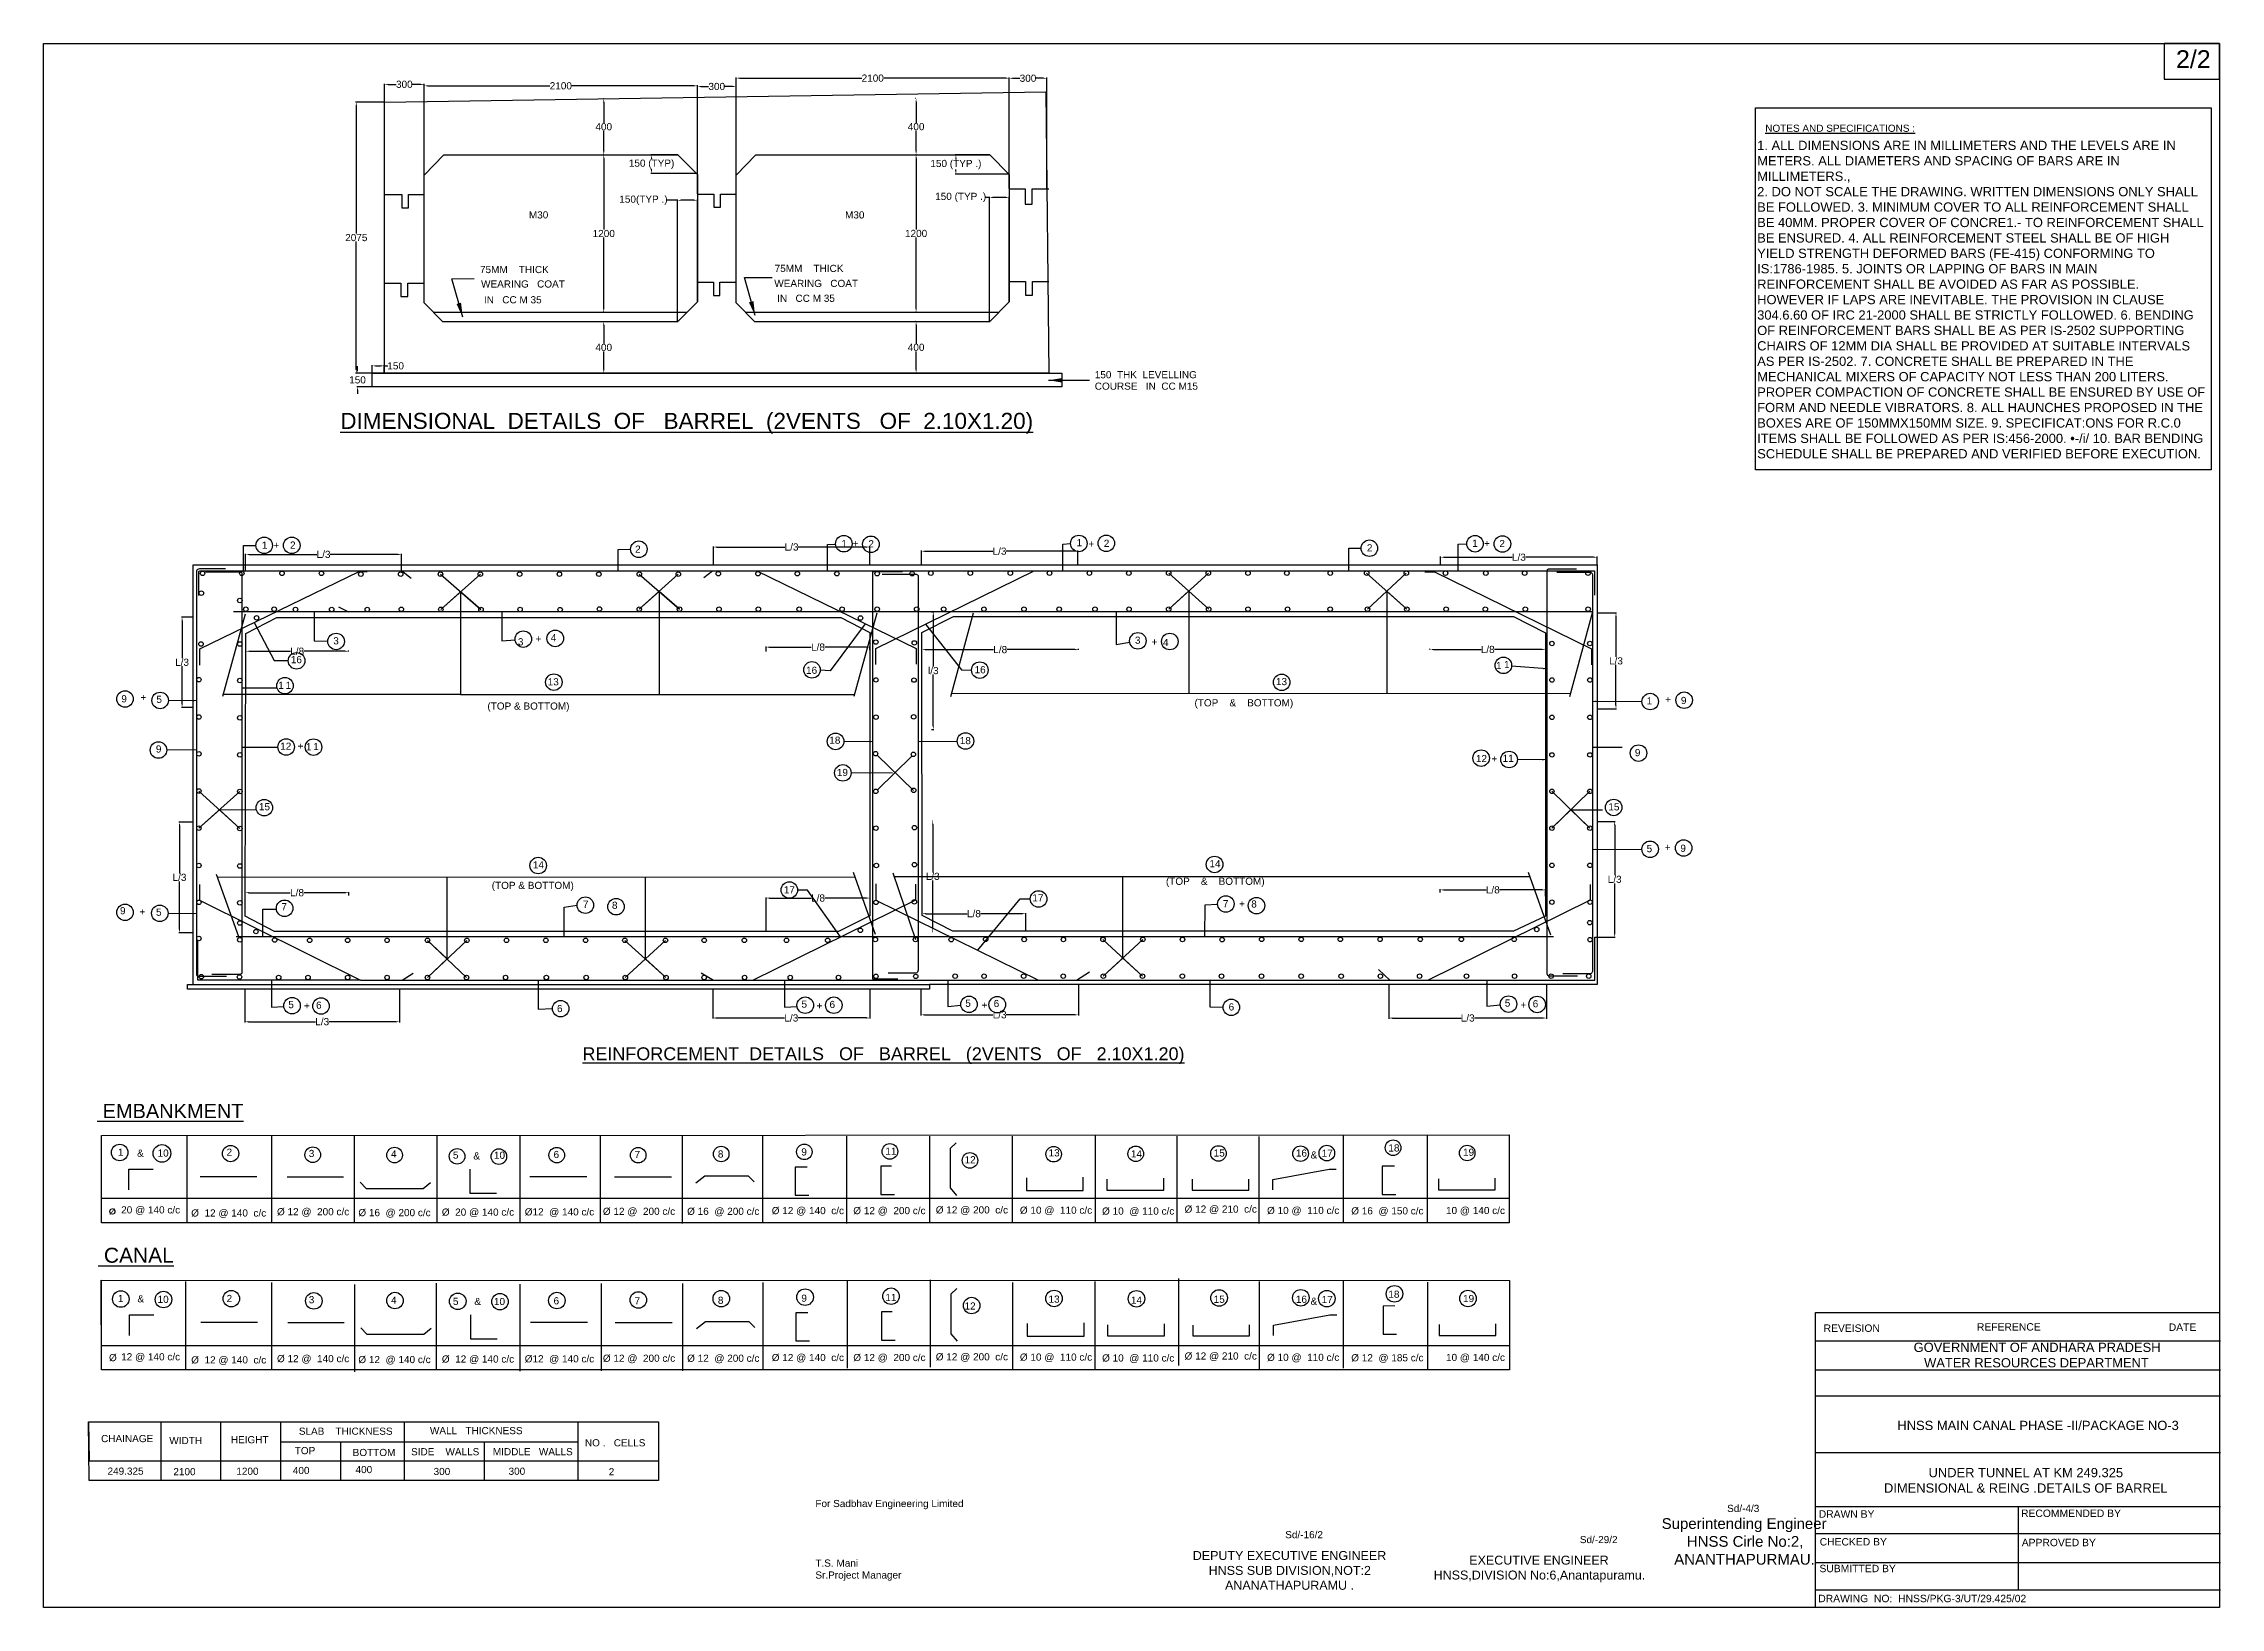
# Model space of a CAD drawing. Header units: inches. Extents: x 776 to 1386, y -139 to 299.
import ezdxf

# ---------------------------------------------------------------- set-up
doc = ezdxf.new("R2010")
doc.units = ezdxf.units.IN
doc.header["$MEASUREMENT"] = 0
for name, color, linetype in [('DIMENSIONS', 7, 'Continuous'), ('DRAWING', 2, 'Continuous'), ('TEXT', 1, 'Continuous')]:
    doc.layers.add(name, color=color, linetype=linetype)
doc.styles.get("Standard").update_dxf_attribs({"font": 'arial.ttf', "height": 2})
doc.dimstyles.get("Standard").update_dxf_attribs({"dimtxt": 0.18, "dimasz": 1, "dimexe": 0.18, "dimexo": 0.0625, "dimgap": 0.09, "dimtad": 0, "dimtih": 1, "dimtoh": 1, "dimdec": 4, "dimzin": 0, "dimdsep": 46, "dimtxsty": 'Standard', "dimcen": 0.09, "dimadec": 0, "dimazin": 0, "dimtfac": 1, "dimtdec": 4, "dimtofl": 0, "dimtmove": 0, "dimatfit": 3, "dimfxl": 1, "dimtolj": 1, "dimtzin": 0, "dimarcsym": 0})

msp = doc.modelspace()

# ---------------------------------------------------------------- texts
at = {"layer": 'DIMENSIONS', "color": 0}
for s, height, p in [('2/2', 5, (1373.10257, 291.69005)), ('%%UNOTES AND SPECIFICATIONS :', 2, (1258.17278, 273.85226))]:
    msp.add_text(s, height=height, dxfattribs=at).set_placement(p)
at = {"layer": 'DIMENSIONS', "color": 0, "insert": (1255.91615, 271.35517), "char_height": 2.588239236, "width": 125.5893686, "attachment_point": 1}
msp.add_mtext('1. ALL DIMENSIONS ARE IN MILLIMETERS AND THE LEVELS ARE IN METERS. ALL DIAMETERS AND SPACING OF BARS ARE IN MILLIMETERS., \\P2. DO NOT SCALE THE DRAWING. WRITTEN DIMENSIONS ONLY SHALL BE FOLLOWED. 3. MINIMUM COVER TO ALL REINFORCEMENT SHALL BE 40MM. PROPER COVER OF CONCRE1.- TO REINFORCEMENT SHALL BE ENSURED. 4. ALL REINFORCEMENT STEEL SHALL BE OF HIGH YIELD STRENGTH DEFORMED BARS (FE-415) CONFORMING TO IS:1786-1985. 5. JOINTS OR LAPPING OF BARS IN MAIN REINFORCEMENT SHALL BE AVOIDED AS FAR AS POSSIBLE. HOWEVER IF LAPS ARE INEVITABLE. THE PROVISION IN CLAUSE 304.6.60 OF IRC 21-2000 SHALL BE STRICTLY FOLLOWED. 6. BENDING OF REINFORCEMENT BARS SHALL BE AS PER IS-2502 SUPPORTING CHAIRS OF 12MM DIA SHALL BE PROVIDED AT SUITABLE INTERVALS AS PER IS-2502. 7. CONCRETE SHALL BE PREPARED IN THE MECHANICAL MIXERS OF CAPACITY NOT LESS THAN 200 LITERS. PROPER COMPACTION OF CONCRETE SHALL BE ENSURED BY USE OF FORM AND NEEDLE VIBRATORS. 8. ALL HAUNCHES PROPOSED IN THE BOXES ARE OF 150MMX150MM SIZE. 9. SPECIFICAT:ONS FOR R.C.0 ITEMS SHALL BE FOLLOWED AS PER IS:456-2000. •-/i/ 10. BAR BENDING SCHEDULE SHALL BE PREPARED AND VERIFIED BEFORE EXECUTION.  ', dxfattribs=at)
at = {"layer": 'TEXT', "color": 0}
for s, height, p in [('M30', 2, (912.20916, 249.60656)), ('M30', 2, (1000.6755, 249.60656)), ('75MM    THICK', 2, (898.53055, 234.31661)), ('WEARING   COAT', 2, (898.82986, 230.28043)), ('WEARING   COAT', 2, (980.88167, 230.4387)), (' 75MM    THICK', 2, (980.20416, 234.64229)), ('IN   CC M 35', 2, (899.63702, 225.86272)), ('IN   CC M 35', 2, (981.69551, 226.27527)), ('COURSE   IN  CC M15', 2, (1070.56024, 201.68582)), ('150  THK  LEVELLING', 2, (1070.56024, 204.89865)), ('%%UDIMENSIONAL  DETAILS  OF   BARREL  (2VENTS   OF  2.10X1.20)', 4.5, (859.45055, 190.71582)), ('1', 2, (837.49359, 157.19791)), ('+', 2, (840.70944, 157.20866)), ('2', 2, (845.37424, 157.21655)), ('1', 2, (999.65607, 157.62228)), ('+', 2, (1002.79965, 157.66791)), ('2', 2, (1007.19685, 157.57846)), ('1', 2, (1065.47683, 157.89573)), ('+', 2, (1068.79949, 157.55983)), ('2', 2, (1073.08226, 157.71754)), ('2', 2, (1146.70209, 156.44885)), ('1', 2, (1176.15076, 157.72556)), ('+', 2, (1179.49874, 157.69501)), ('2', 2, (1183.76763, 157.64231)), ('2', 2, (941.93686, 156.0816)), ('3', 2, (857.48768, 130.43527)), ('3', 2, (909.13922, 130.156)), ('+', 2, (914.10462, 130.99457)), ('4', 2, (918.34788, 131.30138)), ('3', 2, (1081.7938, 130.60709)), ('+', 2, (1086.45512, 130.12203)), ('4', 2, (1089.63055, 129.96135)), ('16', 2, (845.58965, 125.16543)), ('16', 2, (989.7699, 122.18914)), ('16', 2, (1036.92023, 122.35231)), ('1', 2, (1182.84436, 123.50231)), ('1', 2, (1185.09672, 123.80507)), ('9', 2, (798.17063, 114.20521)), ('+', 2, (803.52953, 114.60352)), ('5', 2, (807.97831, 114.05184)), ('1', 2, (842.07866, 117.96695)), ('1', 2, (844.17187, 117.97994)), ('13', 2, (917.47812, 118.96503)), ('13', 2, (1121.2564, 119.02758)), ('+', 2, (1230.18447, 114.07035)), ('9', 2, (1234.57456, 113.74419)), ('(TOP & BOTTOM)', 2, (900.60756, 112.17378)), ('(TOP    &    BOTTOM)', 2, (1098.4641, 113.09005)), ('1', 2, (1225.00486, 113.65652)), ('18', 2, (996.2748, 102.61521)), ('18', 2, (1032.78383, 102.51201)), ('9', 2, (807.83248, 100.15928)), ('12', 2, (842.61502, 100.93787)), ('+', 2, (847.50875, 100.97735)), ('1', 2, (849.81526, 100.79011)), ('1', 2, (851.88143, 100.85191)), ('12', 2, (1177.20424, 97.48086)), ('+', 2, (1181.55772, 97.44432)), ('11', 2, (1184.66735, 97.55395)), ('9', 2, (1221.68885, 99.14121)), ('19', 2, (998.37654, 93.5915)), ('15', 2, (836.66756, 84.01915)), ('15', 2, (1214.27006, 83.97013)), ('5', 2, (1224.98642, 72.28119)), ('+', 2, (1230.06108, 72.67618)), ('9', 2, (1234.42136, 72.38363)), ('14', 2, (913.32096, 67.7379)), ('14', 2, (1102.64125, 68.06345)), ('(TOP & BOTTOM)', 2, (901.81501, 61.99949)), ('17', 2, (983.54067, 60.76769)), ('(TOP    &    BOTTOM)', 2, (1090.46819, 63.1523)), ('9', 2, (797.80105, 54.92243)), ('+', 2, (803.24283, 54.63731)), ('5', 2, (807.87271, 54.49463)), ('7', 2, (842.95102, 56.03937)), ('7', 2, (927.31718, 56.70622)), ('8', 2, (935.45599, 56.43065)), ('17', 2, (1053.09799, 58.52083)), ('7', 2, (1106.41735, 56.87593)), ('+', 2, (1110.94962, 56.87593)), ('8', 2, (1114.34883, 56.80048)), ('5', 2, (844.89249, 28.63522)), ('6', 2, (852.65346, 28.48235)), ('5', 2, (988.4931, 28.7649)), ('6', 2, (996.3354, 28.68436)), ('5', 2, (1034.32374, 29.01616)), ('6', 2, (1042.26352, 28.95009)), ('5', 2, (1185.2893, 29.08034)), ('6', 2, (1193.09773, 28.87537)), ('+', 2, (849.27062, 28.33158)), ('6', 2, (920.07607, 27.54094)), ('+', 2, (992.71198, 28.32244)), ('+', 2, (1038.87387, 28.51478)), ('6', 2, (1108.00931, 27.98986)), ('+', 2, (1189.66794, 28.55816)), ('%%UREINFORCEMENT  DETAILS   OF   BARREL   (2VENTS   OF   2.10X1.20)', 3.6, (927.18275, 14.08423)), ('%%U EMBANKMENT', 4, (791.37906, -2.13443)), ('1', 2, (797.2111, -12.66201)), ('&', 2, (802.5848, -12.92303)), ('10', 2, (808.30924, -12.9007)), ('2', 2, (827.62013, -12.67065)), ('3', 2, (850.62312, -13.00827)), ('4', 2, (873.63768, -13.13517)), ('5', 2, (890.94601, -13.47239)), ('&', 2, (896.66151, -13.69973)), ('10', 2, (902.43792, -13.51502)), ('6', 2, (919.11579, -13.30358)), ('7', 2, (941.78861, -13.3039)), ('8', 2, (965.09552, -13.17899)), ('9', 2, (988.4445, -12.58916)), ('11', 2, (1011.95952, -12.37756)), ('13', 2, (1057.61782, -12.84362)), ('14', 2, (1080.67498, -13.14299)), ('15', 2, (1103.83305, -12.89452)), ('16', 2, (1126.82493, -12.89351)), ('&', 2, (1130.94487, -13.42111)), ('17', 2, (1134.06125, -12.94627)), ('18', 2, (1152.71882, -11.46849)), ('19', 2, (1173.60285, -12.67904)), ('12', 2, (1034.12302, -14.77894)), ('20 @ 140 c/c', 2, (798.11991, -28.79459)), ('Ø  12 @ 140  c/c', 2, (817.71547, -29.66864)), ('Ø 12 @  200 c/c', 2, (841.71886, -29.31076)), ('Ø 16  @ 200 c/c', 2, (864.49435, -29.5677)), ('Ø  20 @ 140 c/c', 2, (887.85641, -29.41899)), ('Ø12  @ 140 c/c', 2, (911.04366, -29.3569)), ('Ø 12 @  200 c/c', 2, (932.91841, -29.20104)), ('Ø 16  @ 200 c/c', 2, (956.49108, -29.20104)), ('Ø 12 @ 140  c/c', 2, (980.16321, -29.00234)), ('Ø 12 @  200 c/c', 2, (1002.98166, -29.00348)), ('Ø 12 @ 200  c/c', 2, (1026.05701, -28.80478)), ('Ø 10 @  110 c/c', 2, (1049.60261, -28.88219)), ('Ø 10  @ 110 c/c', 2, (1072.59797, -29.12808)), ('Ø 12 @ 210  c/c', 2, (1095.69323, -28.57882)), ('Ø 10 @  110 c/c', 2, (1118.76116, -28.9633)), ('Ø 16  @ 150 c/c', 2, (1142.32153, -29.07011)), ('10 @ 140 c/c', 2, (1168.84301, -28.97936)), ('%%U CANAL', 4.2, (791.66457, -42.59911)), ('1', 2, (797.2111, -53.587)), ('&', 2, (802.68288, -53.669)), ('10', 2, (808.30924, -53.82568)), ('2', 2, (827.62013, -53.59563)), ('3', 2, (850.62312, -53.93325)), ('4', 2, (873.63768, -54.06016)), ('5', 2, (890.94601, -54.39738)), ('&', 2, (896.95044, -54.42527)), ('10', 2, (902.43792, -54.44)), ('6', 2, (919.11579, -54.22856)), ('7', 2, (941.78861, -54.22888)), ('8', 2, (965.09552, -54.10398)), ('9', 2, (988.4445, -53.51414)), ('11', 2, (1011.95952, -53.30254)), ('12', 2, (1034.12302, -55.70393)), ('13', 2, (1057.61782, -53.76861)), ('14', 2, (1080.67498, -54.06797)), ('15', 2, (1103.83305, -53.8195)), ('16', 2, (1126.82493, -53.8185)), ('&', 2, (1130.94487, -54.34609)), ('17', 2, (1134.06125, -53.87126)), ('18', 2, (1152.71882, -52.39347)), ('19', 2, (1173.60285, -53.60402)), ('REVEISION', 2.070591, (1274.5009, -61.93381)), ('REFERENCE ', 2.070591, (1317.40416, -61.57492)), ('DATE', 2.070591, (1371.08322, -61.65983)), ('Ø', 2, (794.71292, -70.14306)), ('12 @ 140 c/c', 2, (798.11991, -69.9047)), ('Ø  12 @ 140  c/c', 2, (817.71547, -70.77875)), ('Ø 12 @  140 c/c', 2, (841.71886, -70.42087)), ('Ø 12  @ 140 c/c', 2, (864.49435, -70.67781)), ('Ø  12 @ 140 c/c', 2, (887.85641, -70.5291)), ('Ø12  @ 140 c/c', 2, (911.04366, -70.46701)), ('Ø 12 @  200 c/c', 2, (932.91841, -70.31115)), ('Ø 12  @ 200 c/c', 2, (956.49108, -70.31115)), ('Ø 12 @ 140  c/c', 2, (980.16321, -70.11245)), ('Ø 12 @  200 c/c', 2, (1002.98166, -70.11359)), ('Ø 12 @ 200  c/c', 2, (1026.05701, -69.91489)), ('Ø 10 @  110 c/c', 2, (1049.60261, -69.9923)), ('Ø 10  @ 110 c/c', 2, (1072.59797, -70.23819)), ('Ø 12 @ 210  c/c', 2, (1095.69323, -69.68893)), ('Ø 10 @  110 c/c', 2, (1118.76116, -70.07341)), ('Ø 12  @ 185 c/c', 2, (1142.32153, -70.18022)), ('10 @ 140 c/c', 2, (1168.84301, -70.08948)), ('CHAINAGE', 2, (792.50771, -92.79279)), ('WIDTH', 2, (811.59356, -93.34491)), ('HEIGHT', 2, (828.80939, -93.1065)), ('SLAB    THICKNESS', 2, (847.84284, -90.72691)), ('WALL   THICKNESS', 2, (884.52418, -90.56511)), ('TOP', 2, (846.70109, -96.16383)), ('BOTTOM ', 2, (862.90349, -96.67761)), ('SIDE    WALLS', 2, (879.24419, -96.47142)), (' MIDDLE   WALLS', 2, (901.35147, -96.46816)), ('NO .   CELLS', 2, (927.89168, -93.97505)), ('249.325', 2, (794.30418, -101.90369)), ('2100', 2, (812.72685, -102.05149)), ('1200', 2, (830.35035, -101.93845)), ('400', 2, (846.15533, -101.71597)), ('400', 2, (863.70986, -101.46624)), ('300', 2, (885.55071, -101.99834)), ('300', 2, (906.52286, -101.94057)), ('2', 2, (934.54839, -102.06153)), ('Sd/-4/3', 2, (1247.50556, -112.33343)), ('DRAWN BY ', 2.070591, (1273.14052, -113.93513)), ('RECOMMENDED BY ', 2.0705914, (1329.75364, -113.73125)), ('Sd/-16/2', 2, (1123.85087, -119.67231)), ('Sd/-29/2', 2, (1206.2933, -121.04943)), ('CHECKED BY ', 2.0705914, (1273.40449, -121.7135)), ('APPROVED BY ', 2.0705914, (1329.94879, -121.91811)), ('SUBMITTED BY ', 2.0705914, (1273.34008, -129.18509)), ('DRAWING  NO:  HNSS/PKG-3/UT/29.425/02', 2.0705914, (1273.00891, -137.57966))]:
    msp.add_text(s, height=height, dxfattribs=at).set_placement(p)
at = {"layer": 'TEXT', "color": 0, "attachment_point": 1}
for s, insert, char_height, width in [('{\\fArial Black|b0|i0|c0|p34;\\H0.83333x;Ø}', (794.62938, -27.41621), 2, 0.8406901), ('\\pi4.8527;GOVERNMENT OF ANDHARA PRADESH   \\P\\pi7.7844;WATER RESOURCES DEPARTMENT ', (1294.83621, -64.96932), 2.5882392, 78.3309132), ('HNSS MAIN CANAL PHASE -II/PACKAGE NO-3', (1295.14677, -86.8213), 2.5882392, 88.8912736), ('\\pi14.344;UNDER TUNNEL AT KM 249.325\\P\\pi1.8791;DIMENSIONAL & REING .DETAILS OF BARREL ', (1289.52169, -100.01853), 2.5882392, 82.7135708), ('For Sadbhav Engineering Limited  \\P\\P\\P\\P\\PT.S. Mani \\PSr.Project Manager ', (992.37816, -108.96271), 2, 42.3568594), ('\\pi8.0682;Superintending Engineer \\P\\pi15.122;HNSS Cirle No:2, \\P\\pi11.577;ANANTHAPURMAU.', (1221.12073, -114.07284), 3, 62.1412121), ('\\pi1.9936;DEPUTY EXECUTIVE ENGINEER  \\P\\pi6.4351;HNSS SUB DIVISION,NOT:2 \\P\\pi11.014;ANANATHAPURAMU .', (1095.99119, -123.26179), 2.5, 57.8174339), ('\\pi12.009;EXECUTIVE ENGINEER  \\P\\pi2.0424;HNSS,DIVISION No:6,Anantapuramu.', (1163.34228, -124.56276), 2.5, 62.7051856)]:
    msp.add_mtext(s, dxfattribs=dict(at, insert=insert, char_height=char_height, width=width))

# ---------------------------------------------------------------- blocks, each defined once
blk = doc.blocks.new('*D1')
at = {"layer": 'Defpoints', "color": 0, "transparency": 16777216}
for p in [(882.93, 287.14), (871.79, 256.28), (882.93, 256.28)]:
    blk.add_point(p, dxfattribs=at)
at = {"layer": 'DIMENSIONS', "color": 0, "lineweight": -2, "transparency": 16777216}
for p, q in [((871.79, 256.35), (871.79, 287.32)), ((872.79, 287.14), (875.07, 287.14)), ((881.93, 287.14), (879.66, 287.14)), ((882.93, 256.34), (882.93, 287.32))]:
    blk.add_line(p, q, dxfattribs=at)
at = {"layer": 'DIMENSIONS', "color": 0, "transparency": 16777216}
for points in [[(872.79, 287.3), (872.79, 286.97), (871.79, 287.14)], [(881.93, 287.3), (881.93, 286.97), (882.93, 287.14)]]:
    blk.add_solid(points, dxfattribs=at)
at = {"layer": 'DIMENSIONS', "color": 0, "transparency": 16777216, "insert": (877.36, 287.14), "char_height": 2, "attachment_point": 5}
blk.add_mtext('\\A1;300', dxfattribs=at)
blk = doc.blocks.new('*D2')
at = {"layer": 'Defpoints', "color": 0, "transparency": 16777216}
for p in [(959.36, 286.72), (882.93, 261.72), (959.36, 261.93)]:
    blk.add_point(p, dxfattribs=at)
at = {"layer": 'DIMENSIONS', "color": 0, "lineweight": -2, "transparency": 16777216}
for p, q in [((882.93, 261.78), (882.93, 286.9)), ((883.93, 286.72), (918.06, 286.72)), ((958.36, 286.72), (924.24, 286.72)), ((959.36, 261.99), (959.36, 286.9))]:
    blk.add_line(p, q, dxfattribs=at)
at = {"layer": 'DIMENSIONS', "color": 0, "transparency": 16777216}
for points in [[(883.93, 286.88), (883.93, 286.55), (882.93, 286.72)], [(958.36, 286.88), (958.36, 286.55), (959.36, 286.72)]]:
    blk.add_solid(points, dxfattribs=at)
at = {"layer": 'DIMENSIONS', "color": 0, "transparency": 16777216, "insert": (921.15, 286.72), "char_height": 2, "attachment_point": 5}
blk.add_mtext('\\A1;2100', dxfattribs=at)
blk = doc.blocks.new('*D3')
at = {"layer": 'Defpoints', "color": 0, "transparency": 16777216}
for p in [(970.21, 286.54), (959.36, 256.44), (970.21, 256.44)]:
    blk.add_point(p, dxfattribs=at)
at = {"layer": 'DIMENSIONS', "color": 0, "lineweight": -2, "transparency": 16777216}
for p, q in [((959.36, 256.51), (959.36, 286.72)), ((960.36, 286.54), (962.49, 286.54)), ((969.21, 286.54), (967.08, 286.54)), ((970.21, 256.5), (970.21, 286.72))]:
    blk.add_line(p, q, dxfattribs=at)
at = {"layer": 'DIMENSIONS', "color": 0, "transparency": 16777216}
for points in [[(960.36, 286.71), (960.36, 286.38), (959.36, 286.54)], [(969.21, 286.71), (969.21, 286.38), (970.21, 286.54)]]:
    blk.add_solid(points, dxfattribs=at)
at = {"layer": 'DIMENSIONS', "color": 0, "transparency": 16777216, "insert": (964.78, 286.54), "char_height": 2, "attachment_point": 5}
blk.add_mtext('\\A1;300', dxfattribs=at)
blk = doc.blocks.new('*D4')
at = {"layer": 'Defpoints', "color": 0, "transparency": 16777216}
for p in [(1046.64, 288.87), (970.21, 261.72), (1046.64, 261.93)]:
    blk.add_point(p, dxfattribs=at)
at = {"layer": 'DIMENSIONS', "color": 0, "lineweight": -2, "transparency": 16777216}
for p, q in [((970.21, 261.78), (970.21, 289.05)), ((971.21, 288.87), (1005.34, 288.87)), ((1045.64, 288.87), (1011.52, 288.87)), ((1046.64, 261.99), (1046.64, 289.05))]:
    blk.add_line(p, q, dxfattribs=at)
at = {"layer": 'DIMENSIONS', "color": 0, "transparency": 16777216}
for points in [[(971.21, 289.04), (971.21, 288.7), (970.21, 288.87)], [(1045.64, 289.04), (1045.64, 288.7), (1046.64, 288.87)]]:
    blk.add_solid(points, dxfattribs=at)
at = {"layer": 'DIMENSIONS', "color": 0, "transparency": 16777216, "insert": (1008.43, 288.87), "char_height": 2, "attachment_point": 5}
blk.add_mtext('\\A1;2100', dxfattribs=at)
blk = doc.blocks.new('*D5')
at = {"layer": 'Defpoints', "color": 0, "transparency": 16777216}
for p in [(1057.12, 288.84), (1046.64, 257.91), (1057.12, 258.03)]:
    blk.add_point(p, dxfattribs=at)
at = {"layer": 'DIMENSIONS', "color": 0, "lineweight": -2, "transparency": 16777216}
for p, q in [((1046.64, 257.98), (1046.64, 289.02)), ((1047.64, 288.84), (1049.59, 288.84)), ((1056.12, 288.84), (1054.18, 288.84)), ((1057.12, 258.09), (1057.12, 289.02))]:
    blk.add_line(p, q, dxfattribs=at)
at = {"layer": 'DIMENSIONS', "color": 0, "transparency": 16777216}
for points in [[(1047.64, 289.01), (1047.64, 288.67), (1046.64, 288.84)], [(1056.12, 289.01), (1056.12, 288.67), (1057.12, 288.84)]]:
    blk.add_solid(points, dxfattribs=at)
at = {"layer": 'DIMENSIONS', "color": 0, "transparency": 16777216, "insert": (1051.88, 288.84), "char_height": 2, "attachment_point": 5}
blk.add_mtext('\\A1;300', dxfattribs=at)
blk = doc.blocks.new('*D6')
at = {"layer": 'Defpoints', "color": 0, "transparency": 16777216}
for p in [(933.16, 283.12), (933.16, 267.41), (933.16, 267.41)]:
    blk.add_point(p, dxfattribs=at)
at = {"layer": 'DIMENSIONS', "color": 0, "lineweight": -2, "transparency": 16777216}
for p, q in [((933.1, 283.12), (932.98, 283.12)), ((933.16, 282.12), (933.16, 276.38)), ((933.16, 268.41), (933.16, 274.16)), ((933.1, 267.41), (932.98, 267.41))]:
    blk.add_line(p, q, dxfattribs=at)
at = {"layer": 'DIMENSIONS', "color": 0, "transparency": 16777216}
for points in [[(932.99, 282.12), (933.33, 282.12), (933.16, 283.12)], [(932.99, 268.41), (933.33, 268.41), (933.16, 267.41)]]:
    blk.add_solid(points, dxfattribs=at)
at = {"layer": 'DIMENSIONS', "color": 0, "transparency": 16777216, "insert": (933.16, 275.27), "char_height": 2, "attachment_point": 5}
blk.add_mtext('\\A1;400', dxfattribs=at)
blk = doc.blocks.new('*D7')
at = {"layer": 'Defpoints', "color": 0, "transparency": 16777216}
for p in [(933.16, 267.41), (933.16, 223.37), (933.16, 223.37)]:
    blk.add_point(p, dxfattribs=at)
at = {"layer": 'DIMENSIONS', "color": 0, "lineweight": -2, "transparency": 16777216}
for p, q in [((933.16, 266.41), (933.16, 246.5)), ((933.22, 267.41), (933.34, 267.41)), ((933.16, 224.37), (933.16, 244.28)), ((933.1, 223.37), (932.98, 223.37))]:
    blk.add_line(p, q, dxfattribs=at)
at = {"layer": 'DIMENSIONS', "color": 0, "transparency": 16777216}
for points in [[(932.99, 266.41), (933.33, 266.41), (933.16, 267.41)], [(932.99, 224.37), (933.33, 224.37), (933.16, 223.37)]]:
    blk.add_solid(points, dxfattribs=at)
at = {"layer": 'DIMENSIONS', "color": 0, "transparency": 16777216, "insert": (933.16, 245.39), "char_height": 2, "attachment_point": 5}
blk.add_mtext('\\A1;1200', dxfattribs=at)
blk = doc.blocks.new('*D8')
at = {"layer": 'Defpoints', "color": 0, "transparency": 16777216}
for p in [(933.16, 220.72), (933.16, 206.32), (933.16, 206.32)]:
    blk.add_point(p, dxfattribs=at)
at = {"layer": 'DIMENSIONS', "color": 0, "lineweight": -2, "transparency": 16777216}
for p, q in [((933.1, 220.72), (932.98, 220.72)), ((933.16, 219.72), (933.16, 214.63)), ((933.16, 207.32), (933.16, 212.41)), ((933.1, 206.32), (932.98, 206.32))]:
    blk.add_line(p, q, dxfattribs=at)
at = {"layer": 'DIMENSIONS', "color": 0, "transparency": 16777216}
for points in [[(932.99, 219.72), (933.33, 219.72), (933.16, 220.72)], [(932.99, 207.32), (933.33, 207.32), (933.16, 206.32)]]:
    blk.add_solid(points, dxfattribs=at)
at = {"layer": 'DIMENSIONS', "color": 0, "transparency": 16777216, "insert": (933.16, 213.52), "char_height": 2, "attachment_point": 5}
blk.add_mtext('\\A1;400', dxfattribs=at)
blk = doc.blocks.new('*D9')
at = {"layer": 'Defpoints', "color": 0, "transparency": 16777216}
for p in [(871.79, 282.18), (863.92, 206.32), (871.79, 206.32)]:
    blk.add_point(p, dxfattribs=at)
at = {"layer": 'DIMENSIONS', "color": 0, "lineweight": -2, "transparency": 16777216}
for p, q in [((871.73, 282.18), (863.74, 282.18)), ((863.92, 281.18), (863.92, 245.36)), ((863.92, 207.32), (863.92, 243.14)), ((871.73, 206.32), (863.74, 206.32))]:
    blk.add_line(p, q, dxfattribs=at)
at = {"layer": 'DIMENSIONS', "color": 0, "transparency": 16777216}
for points in [[(863.75, 281.18), (864.08, 281.18), (863.92, 282.18)], [(863.75, 207.32), (864.08, 207.32), (863.92, 206.32)]]:
    blk.add_solid(points, dxfattribs=at)
at = {"layer": 'DIMENSIONS', "color": 0, "transparency": 16777216, "insert": (863.92, 244.25), "char_height": 2, "attachment_point": 5}
blk.add_mtext('\\A1;2075', dxfattribs=at)
blk = doc.blocks.new('*D10')
at = {"layer": 'Defpoints', "color": 0, "transparency": 16777216}
for p in [(871.73, 208.36), (868.4, 206.32), (871.73, 206.32)]:
    blk.add_point(p, dxfattribs=at)
at = {"layer": 'DIMENSIONS', "color": 0, "lineweight": -2, "transparency": 16777216}
for p, q in [((868.4, 206.38), (868.4, 208.54)), ((869.4, 208.36), (870.73, 208.36)), ((871.73, 206.38), (871.73, 208.54)), ((871.73, 208.36), (872.73, 208.36))]:
    blk.add_line(p, q, dxfattribs=at)
at = {"layer": 'DIMENSIONS', "color": 0, "transparency": 16777216}
for points in [[(869.4, 208.53), (869.4, 208.2), (868.4, 208.36)], [(870.73, 208.53), (870.73, 208.2), (871.73, 208.36)]]:
    blk.add_solid(points, dxfattribs=at)
at = {"layer": 'DIMENSIONS', "color": 0, "transparency": 16777216, "insert": (874.93, 208.36), "char_height": 2, "attachment_point": 5}
blk.add_mtext('\\A1;150', dxfattribs=at)
blk = doc.blocks.new('*D11')
at = {"layer": 'Defpoints', "color": 0, "transparency": 16777216}
for p in [(864.26, 202.54), (868.4, 206.32), (868.4, 202.54)]:
    blk.add_point(p, dxfattribs=at)
at = {"layer": 'DIMENSIONS', "color": 0, "lineweight": -2, "transparency": 16777216}
for p, q in [((864.26, 207.32), (864.26, 208.32)), ((868.34, 206.32), (864.08, 206.32)), ((868.34, 202.54), (864.08, 202.54)), ((864.26, 201.54), (864.26, 200.54))]:
    blk.add_line(p, q, dxfattribs=at)
at = {"layer": 'DIMENSIONS', "color": 0, "transparency": 16777216}
for points in [[(864.09, 207.32), (864.42, 207.32), (864.26, 206.32)], [(864.09, 201.54), (864.42, 201.54), (864.26, 202.54)]]:
    blk.add_solid(points, dxfattribs=at)
at = {"layer": 'DIMENSIONS', "color": 0, "transparency": 16777216, "insert": (864.26, 204.43), "char_height": 2, "attachment_point": 5}
blk.add_mtext('\\A1;150', dxfattribs=at)
blk = doc.blocks.new('*D12')
at = {"layer": 'Defpoints', "color": 0, "transparency": 16777216}
for p in [(946.55, 262.17), (953.94, 267.41), (959.12, 262.17)]:
    blk.add_point(p, dxfattribs=at)
at = {"layer": 'DIMENSIONS', "color": 0, "lineweight": -2, "transparency": 16777216}
for p, q in [((953.87, 267.41), (946.37, 267.41)), ((959.05, 262.17), (946.37, 262.17)), ((946.55, 266.41), (946.55, 266.19)), ((946.55, 263.17), (946.55, 263.39))]:
    blk.add_line(p, q, dxfattribs=at)
at = {"layer": 'DIMENSIONS', "color": 0, "transparency": 16777216}
for points in [[(946.38, 266.41), (946.71, 266.41), (946.55, 267.41)], [(946.38, 263.17), (946.71, 263.17), (946.55, 262.17)]]:
    blk.add_solid(points, dxfattribs=at)
at = {"layer": 'DIMENSIONS', "color": 0, "transparency": 16777216, "insert": (946.55, 264.79), "char_height": 2, "attachment_point": 5}
blk.add_mtext('\\A1;150 (TYP)', dxfattribs=at)
blk = doc.blocks.new('*D13')
at = {"layer": 'Defpoints', "color": 0, "transparency": 16777216}
for p in [(959.36, 254.71), (959.36, 226.26), (953.79, 220.72)]:
    blk.add_point(p, dxfattribs=at)
at = {"layer": 'DIMENSIONS', "color": 0, "lineweight": -2, "transparency": 16777216}
for p, q in [((953.79, 254.71), (950.91, 254.71)), ((953.79, 220.78), (953.79, 254.89)), ((958.36, 254.71), (954.79, 254.71)), ((959.36, 226.32), (959.36, 254.89))]:
    blk.add_line(p, q, dxfattribs=at)
at = {"layer": 'DIMENSIONS', "color": 0, "transparency": 16777216}
for points in [[(954.79, 254.87), (954.79, 254.54), (953.79, 254.71)], [(958.36, 254.87), (958.36, 254.54), (959.36, 254.71)]]:
    blk.add_solid(points, dxfattribs=at)
at = {"layer": 'DIMENSIONS', "color": 0, "transparency": 16777216, "insert": (944.27, 254.71), "char_height": 2, "attachment_point": 5}
blk.add_mtext('\\A1;150(TYP .)', dxfattribs=at)
blk = doc.blocks.new('*D14')
at = {"layer": 'Defpoints', "color": 0, "transparency": 16777216}
for p in [(1020.57, 283.14), (1020.57, 267.43), (1020.57, 267.43)]:
    blk.add_point(p, dxfattribs=at)
at = {"layer": 'DIMENSIONS', "color": 0, "lineweight": -2, "transparency": 16777216}
for p, q in [((1020.5, 283.14), (1020.39, 283.14)), ((1020.57, 282.14), (1020.57, 276.4)), ((1020.57, 268.43), (1020.57, 274.17)), ((1020.5, 267.43), (1020.39, 267.43))]:
    blk.add_line(p, q, dxfattribs=at)
at = {"layer": 'DIMENSIONS', "color": 0, "transparency": 16777216}
for points in [[(1020.4, 282.14), (1020.73, 282.14), (1020.57, 283.14)], [(1020.4, 268.43), (1020.73, 268.43), (1020.57, 267.43)]]:
    blk.add_solid(points, dxfattribs=at)
at = {"layer": 'DIMENSIONS', "color": 0, "transparency": 16777216, "insert": (1020.57, 275.29), "char_height": 2, "attachment_point": 5}
blk.add_mtext('\\A1;400', dxfattribs=at)
blk = doc.blocks.new('*D15')
at = {"layer": 'Defpoints', "color": 0, "transparency": 16777216}
for p in [(1020.57, 267.43), (1020.57, 223.39), (1020.57, 223.39)]:
    blk.add_point(p, dxfattribs=at)
at = {"layer": 'DIMENSIONS', "color": 0, "lineweight": -2, "transparency": 16777216}
for p, q in [((1020.57, 266.43), (1020.57, 246.52)), ((1020.63, 267.43), (1020.75, 267.43)), ((1020.57, 224.39), (1020.57, 244.3)), ((1020.5, 223.39), (1020.39, 223.39))]:
    blk.add_line(p, q, dxfattribs=at)
at = {"layer": 'DIMENSIONS', "color": 0, "transparency": 16777216}
for points in [[(1020.4, 266.43), (1020.73, 266.43), (1020.57, 267.43)], [(1020.4, 224.39), (1020.73, 224.39), (1020.57, 223.39)]]:
    blk.add_solid(points, dxfattribs=at)
at = {"layer": 'DIMENSIONS', "color": 0, "transparency": 16777216, "insert": (1020.57, 245.41), "char_height": 2, "attachment_point": 5}
blk.add_mtext('\\A1;1200', dxfattribs=at)
blk = doc.blocks.new('*D16')
at = {"layer": 'Defpoints', "color": 0, "transparency": 16777216}
for p in [(1020.57, 220.74), (1020.57, 206.34), (1020.57, 206.34)]:
    blk.add_point(p, dxfattribs=at)
at = {"layer": 'DIMENSIONS', "color": 0, "lineweight": -2, "transparency": 16777216}
for p, q in [((1020.5, 220.74), (1020.39, 220.74)), ((1020.57, 219.74), (1020.57, 214.65)), ((1020.57, 207.34), (1020.57, 212.43)), ((1020.5, 206.34), (1020.39, 206.34))]:
    blk.add_line(p, q, dxfattribs=at)
at = {"layer": 'DIMENSIONS', "color": 0, "transparency": 16777216}
for points in [[(1020.4, 219.74), (1020.73, 219.74), (1020.57, 220.74)], [(1020.4, 207.34), (1020.73, 207.34), (1020.57, 206.34)]]:
    blk.add_solid(points, dxfattribs=at)
at = {"layer": 'DIMENSIONS', "color": 0, "transparency": 16777216, "insert": (1020.57, 213.54), "char_height": 2, "attachment_point": 5}
blk.add_mtext('\\A1;400', dxfattribs=at)
blk = doc.blocks.new('*D17')
at = {"layer": 'Defpoints', "color": 0, "transparency": 16777216}
for p in [(1031.7, 261.99), (1041.22, 267.41), (1046.64, 261.99)]:
    blk.add_point(p, dxfattribs=at)
at = {"layer": 'DIMENSIONS', "color": 0, "lineweight": -2, "transparency": 16777216}
for p, q in [((1041.15, 267.41), (1031.52, 267.41)), ((1046.58, 261.99), (1031.52, 261.99)), ((1031.7, 266.41), (1031.7, 266.1)), ((1031.7, 262.99), (1031.7, 263.3))]:
    blk.add_line(p, q, dxfattribs=at)
at = {"layer": 'DIMENSIONS', "color": 0, "transparency": 16777216}
for points in [[(1031.53, 266.41), (1031.87, 266.41), (1031.7, 267.41)], [(1031.53, 262.99), (1031.87, 262.99), (1031.7, 261.99)]]:
    blk.add_solid(points, dxfattribs=at)
at = {"layer": 'DIMENSIONS', "color": 0, "transparency": 16777216, "insert": (1031.7, 264.7), "char_height": 2, "attachment_point": 5}
blk.add_mtext('\\A1;150 (TYP .)', dxfattribs=at)
blk = doc.blocks.new('*D18')
at = {"layer": 'Defpoints', "color": 0, "transparency": 16777216}
for p in [(1041.07, 255.49), (1046.64, 226.26), (1041.07, 220.72)]:
    blk.add_point(p, dxfattribs=at)
at = {"layer": 'DIMENSIONS', "color": 0, "lineweight": -2, "transparency": 16777216}
for p, q in [((1041.07, 255.49), (1040.07, 255.49)), ((1041.07, 220.78), (1041.07, 255.67)), ((1045.64, 255.49), (1042.07, 255.49)), ((1046.64, 226.32), (1046.64, 255.67))]:
    blk.add_line(p, q, dxfattribs=at)
at = {"layer": 'DIMENSIONS', "color": 0, "transparency": 16777216}
for points in [[(1042.07, 255.66), (1042.07, 255.33), (1041.07, 255.49)], [(1045.64, 255.66), (1045.64, 255.33), (1046.64, 255.49)]]:
    blk.add_solid(points, dxfattribs=at)
at = {"layer": 'DIMENSIONS', "color": 0, "transparency": 16777216, "insert": (1033.04, 255.49), "char_height": 2, "attachment_point": 5}
blk.add_mtext('\\A1;150 (TYP .)', dxfattribs=at)
blk = doc.blocks.new('*D19')
at = {"layer": 'Defpoints', "color": 0, "transparency": 16777216}
for p in [(876.57, 155.6), (832.96, 151.04), (876.57, 151.04)]:
    blk.add_point(p, dxfattribs=at)
at = {"layer": 'DIMENSIONS', "color": 0, "lineweight": -2, "transparency": 16777216}
for p, q in [((832.96, 151.11), (832.96, 155.78)), ((833.96, 155.6), (852.9, 155.6)), ((875.57, 155.6), (856.63, 155.6)), ((876.57, 151.11), (876.57, 155.78))]:
    blk.add_line(p, q, dxfattribs=at)
at = {"layer": 'DIMENSIONS', "color": 0, "transparency": 16777216}
for points in [[(833.96, 155.77), (833.96, 155.43), (832.96, 155.6)], [(875.57, 155.77), (875.57, 155.43), (876.57, 155.6)]]:
    blk.add_solid(points, dxfattribs=at)
at = {"layer": 'DIMENSIONS', "color": 0, "transparency": 16777216, "insert": (854.76, 155.6), "char_height": 2, "attachment_point": 5}
blk.add_mtext('\\A1;L/3', dxfattribs=at)
blk = doc.blocks.new('*D20')
at = {"layer": 'Defpoints', "color": 0, "transparency": 16777216}
for p in [(963.84, 152.71), (1007.61, 157.67), (1007.61, 152.71)]:
    blk.add_point(p, dxfattribs=at)
at = {"layer": 'DIMENSIONS', "color": 0, "lineweight": -2, "transparency": 16777216}
for p, q in [((963.84, 152.77), (963.84, 157.85)), ((964.84, 157.67), (983.86, 157.67)), ((1006.61, 157.67), (987.59, 157.67)), ((1007.61, 152.77), (1007.61, 157.85))]:
    blk.add_line(p, q, dxfattribs=at)
at = {"layer": 'DIMENSIONS', "color": 0, "transparency": 16777216}
for points in [[(964.84, 157.83), (964.84, 157.5), (963.84, 157.67)], [(1006.61, 157.83), (1006.61, 157.5), (1007.61, 157.67)]]:
    blk.add_solid(points, dxfattribs=at)
at = {"layer": 'DIMENSIONS', "color": 0, "transparency": 16777216, "insert": (985.72, 157.67), "char_height": 2, "attachment_point": 5}
blk.add_mtext('\\A1;L/3', dxfattribs=at)
blk = doc.blocks.new('*D21')
at = {"layer": 'Defpoints', "color": 0, "transparency": 16777216}
for p in [(1022.05, 152.71), (1065.78, 156.5), (1065.78, 152.71)]:
    blk.add_point(p, dxfattribs=at)
at = {"layer": 'DIMENSIONS', "color": 0, "lineweight": -2, "transparency": 16777216}
for p, q in [((1022.05, 152.77), (1022.05, 156.68)), ((1023.05, 156.5), (1042.05, 156.5)), ((1064.78, 156.5), (1045.78, 156.5)), ((1065.78, 152.77), (1065.78, 156.68))]:
    blk.add_line(p, q, dxfattribs=at)
at = {"layer": 'DIMENSIONS', "color": 0, "transparency": 16777216}
for points in [[(1023.05, 156.67), (1023.05, 156.33), (1022.05, 156.5)], [(1064.78, 156.67), (1064.78, 156.33), (1065.78, 156.5)]]:
    blk.add_solid(points, dxfattribs=at)
at = {"layer": 'DIMENSIONS', "color": 0, "transparency": 16777216, "insert": (1043.91, 156.5), "char_height": 2, "attachment_point": 5}
blk.add_mtext('\\A1;L/3', dxfattribs=at)
blk = doc.blocks.new('*D22')
at = {"layer": 'Defpoints', "color": 0, "transparency": 16777216}
for p in [(1167.32, 152.71), (1211.14, 154.82), (1211.14, 152.71)]:
    blk.add_point(p, dxfattribs=at)
at = {"layer": 'DIMENSIONS', "color": 0, "lineweight": -2, "transparency": 16777216}
for p, q in [((1167.32, 152.77), (1167.32, 155)), ((1168.32, 154.82), (1187.36, 154.82)), ((1210.14, 154.82), (1191.09, 154.82)), ((1211.14, 152.77), (1211.14, 155))]:
    blk.add_line(p, q, dxfattribs=at)
at = {"layer": 'DIMENSIONS', "color": 0, "transparency": 16777216}
for points in [[(1168.32, 154.99), (1168.32, 154.65), (1167.32, 154.82)], [(1210.14, 154.99), (1210.14, 154.65), (1211.14, 154.82)]]:
    blk.add_solid(points, dxfattribs=at)
at = {"layer": 'DIMENSIONS', "color": 0, "transparency": 16777216, "insert": (1189.23, 154.82), "char_height": 2, "attachment_point": 5}
blk.add_mtext('\\A1;L/3', dxfattribs=at)
blk = doc.blocks.new('*D23')
at = {"layer": 'Defpoints', "color": 0, "transparency": 16777216}
for p in [(815.16, 138.06), (818.23, 138.06), (818.23, 112.77)]:
    blk.add_point(p, dxfattribs=at)
at = {"layer": 'DIMENSIONS', "color": 0, "lineweight": -2, "transparency": 16777216}
for p, q in [((818.16, 138.06), (814.98, 138.06)), ((815.16, 137.06), (815.16, 126.54)), ((815.16, 113.77), (815.16, 124.29)), ((818.16, 112.77), (814.98, 112.77))]:
    blk.add_line(p, q, dxfattribs=at)
at = {"layer": 'DIMENSIONS', "color": 0, "transparency": 16777216}
for points in [[(815, 137.06), (815.33, 137.06), (815.16, 138.06)], [(815, 113.77), (815.33, 113.77), (815.16, 112.77)]]:
    blk.add_solid(points, dxfattribs=at)
at = {"layer": 'DIMENSIONS', "color": 0, "transparency": 16777216, "insert": (815.16, 125.41), "char_height": 2, "attachment_point": 5}
blk.add_mtext('\\A1;L/3', dxfattribs=at)
blk = doc.blocks.new('*D24')
at = {"layer": 'Defpoints', "color": 0, "transparency": 16777216}
for p in [(818.23, 80.72), (814.44, 49.73), (818.23, 49.73)]:
    blk.add_point(p, dxfattribs=at)
at = {"layer": 'DIMENSIONS', "color": 0, "lineweight": -2, "transparency": 16777216}
for p, q in [((818.16, 80.72), (814.26, 80.72)), ((814.44, 79.72), (814.44, 66.35)), ((814.44, 50.73), (814.44, 64.1)), ((818.16, 49.73), (814.26, 49.73))]:
    blk.add_line(p, q, dxfattribs=at)
at = {"layer": 'DIMENSIONS', "color": 0, "transparency": 16777216}
for points in [[(814.28, 79.72), (814.61, 79.72), (814.44, 80.72)], [(814.28, 50.73), (814.61, 50.73), (814.44, 49.73)]]:
    blk.add_solid(points, dxfattribs=at)
at = {"layer": 'DIMENSIONS', "color": 0, "transparency": 16777216, "insert": (814.44, 65.23), "char_height": 2, "attachment_point": 5}
blk.add_mtext('\\A1;L/3', dxfattribs=at)
blk = doc.blocks.new('*D25')
at = {"layer": 'Defpoints', "color": 0, "transparency": 16777216}
for p in [(833.03, 128.38), (861.72, 128.51), (861.72, 128.42)]:
    blk.add_point(p, dxfattribs=at)
at = {"layer": 'DIMENSIONS', "color": 0, "lineweight": -2, "transparency": 16777216}
for p, q in [((833.03, 128.44), (833.03, 128.69)), ((834.03, 128.51), (845.51, 128.51)), ((860.72, 128.51), (849.24, 128.51)), ((861.72, 128.48), (861.72, 128.69))]:
    blk.add_line(p, q, dxfattribs=at)
at = {"layer": 'DIMENSIONS', "color": 0, "transparency": 16777216}
for points in [[(834.03, 128.67), (834.03, 128.34), (833.03, 128.51)], [(860.72, 128.67), (860.72, 128.34), (861.72, 128.51)]]:
    blk.add_solid(points, dxfattribs=at)
at = {"layer": 'DIMENSIONS', "color": 0, "transparency": 16777216, "insert": (847.38, 128.51), "char_height": 2, "attachment_point": 5}
blk.add_mtext('\\A1;L/8', dxfattribs=at)
blk = doc.blocks.new('*D26')
at = {"layer": 'Defpoints', "color": 0, "transparency": 16777216}
for p in [(861.8, 60.95), (832.86, 59.91), (861.8, 60.14)]:
    blk.add_point(p, dxfattribs=at)
at = {"layer": 'DIMENSIONS', "color": 0, "lineweight": -2, "transparency": 16777216}
for p, q in [((832.86, 59.97), (832.86, 61.13)), ((833.86, 60.95), (845.46, 60.95)), ((860.8, 60.95), (849.2, 60.95)), ((861.8, 60.2), (861.8, 61.13))]:
    blk.add_line(p, q, dxfattribs=at)
at = {"layer": 'DIMENSIONS', "color": 0, "transparency": 16777216}
for points in [[(833.86, 61.12), (833.86, 60.78), (832.86, 60.95)], [(860.8, 61.12), (860.8, 60.78), (861.8, 60.95)]]:
    blk.add_solid(points, dxfattribs=at)
at = {"layer": 'DIMENSIONS', "color": 0, "transparency": 16777216, "insert": (847.33, 60.95), "char_height": 2, "attachment_point": 5}
blk.add_mtext('\\A1;L/8', dxfattribs=at)
blk = doc.blocks.new('*D27')
at = {"layer": 'Defpoints', "color": 0, "transparency": 16777216}
for p in [(832.77, 33.95), (876, 33.95), (876, 24.84)]:
    blk.add_point(p, dxfattribs=at)
at = {"layer": 'DIMENSIONS', "color": 0, "lineweight": -2, "transparency": 16777216}
for p, q in [((832.77, 33.89), (832.77, 24.66)), ((876, 33.89), (876, 24.66)), ((833.77, 24.84), (852.52, 24.84)), ((875, 24.84), (856.25, 24.84))]:
    blk.add_line(p, q, dxfattribs=at)
at = {"layer": 'DIMENSIONS', "color": 0, "transparency": 16777216}
for points in [[(833.77, 25.01), (833.77, 24.67), (832.77, 24.84)], [(875, 25.01), (875, 24.67), (876, 24.84)]]:
    blk.add_solid(points, dxfattribs=at)
at = {"layer": 'DIMENSIONS', "color": 0, "transparency": 16777216, "insert": (854.38, 24.84), "char_height": 2, "attachment_point": 5}
blk.add_mtext('\\A1;L/3', dxfattribs=at)
blk = doc.blocks.new('*D28')
at = {"layer": 'Defpoints', "color": 0, "transparency": 16777216}
for p in [(978.58, 59.45), (1007.65, 60.08), (978.58, 50.12)]:
    blk.add_point(p, dxfattribs=at)
at = {"layer": 'DIMENSIONS', "color": 0, "lineweight": -2, "transparency": 16777216}
for p, q in [((978.58, 50.19), (978.58, 59.63)), ((979.58, 59.45), (991.25, 59.45)), ((1006.65, 59.45), (994.99, 59.45)), ((1007.65, 60.01), (1007.65, 59.27))]:
    blk.add_line(p, q, dxfattribs=at)
at = {"layer": 'DIMENSIONS', "color": 0, "transparency": 16777216}
for points in [[(979.58, 59.62), (979.58, 59.28), (978.58, 59.45)], [(1006.65, 59.62), (1006.65, 59.28), (1007.65, 59.45)]]:
    blk.add_solid(points, dxfattribs=at)
at = {"layer": 'DIMENSIONS', "color": 0, "transparency": 16777216, "insert": (993.12, 59.45), "char_height": 2, "attachment_point": 5}
blk.add_mtext('\\A1;L/8', dxfattribs=at)
blk = doc.blocks.new('*D29')
at = {"layer": 'Defpoints', "color": 0, "transparency": 16777216}
for p in [(963.65, 33.95), (1007.64, 33.95), (1007.64, 25.89)]:
    blk.add_point(p, dxfattribs=at)
at = {"layer": 'DIMENSIONS', "color": 0, "lineweight": -2, "transparency": 16777216}
for p, q in [((963.65, 33.89), (963.65, 25.71)), ((1007.64, 33.89), (1007.64, 25.71)), ((964.65, 25.89), (983.78, 25.89)), ((1006.64, 25.89), (987.51, 25.89))]:
    blk.add_line(p, q, dxfattribs=at)
at = {"layer": 'DIMENSIONS', "color": 0, "transparency": 16777216}
for points in [[(964.65, 26.06), (964.65, 25.72), (963.65, 25.89)], [(1006.64, 26.06), (1006.64, 25.72), (1007.64, 25.89)]]:
    blk.add_solid(points, dxfattribs=at)
at = {"layer": 'DIMENSIONS', "color": 0, "transparency": 16777216, "insert": (985.65, 25.89), "char_height": 2, "attachment_point": 5}
blk.add_mtext('\\A1;L/3', dxfattribs=at)
blk = doc.blocks.new('*D30')
at = {"layer": 'Defpoints', "color": 0, "transparency": 16777216}
for p in [(1051.23, 55.08), (1022.24, 54.55), (1051.23, 50.21)]:
    blk.add_point(p, dxfattribs=at)
at = {"layer": 'DIMENSIONS', "color": 0, "lineweight": -2, "transparency": 16777216}
for p, q in [((1022.24, 54.61), (1022.24, 55.26)), ((1023.24, 55.08), (1034.87, 55.08)), ((1050.23, 55.08), (1038.61, 55.08)), ((1051.23, 50.27), (1051.23, 55.26))]:
    blk.add_line(p, q, dxfattribs=at)
at = {"layer": 'DIMENSIONS', "color": 0, "transparency": 16777216}
for points in [[(1023.24, 55.25), (1023.24, 54.92), (1022.24, 55.08)], [(1050.23, 55.25), (1050.23, 54.92), (1051.23, 55.08)]]:
    blk.add_solid(points, dxfattribs=at)
at = {"layer": 'DIMENSIONS', "color": 0, "transparency": 16777216, "insert": (1036.74, 55.08), "char_height": 2, "attachment_point": 5}
blk.add_mtext('\\A1;L/8', dxfattribs=at)
blk = doc.blocks.new('*D31')
at = {"layer": 'Defpoints', "color": 0, "transparency": 16777216}
for p in [(1021.91, 33.95), (1065.97, 35.28), (1065.97, 26.78)]:
    blk.add_point(p, dxfattribs=at)
at = {"layer": 'DIMENSIONS', "color": 0, "lineweight": -2, "transparency": 16777216}
for p, q in [((1021.91, 33.89), (1021.91, 26.6)), ((1065.97, 35.22), (1065.97, 26.6)), ((1022.91, 26.78), (1042.07, 26.78)), ((1064.97, 26.78), (1045.8, 26.78))]:
    blk.add_line(p, q, dxfattribs=at)
at = {"layer": 'DIMENSIONS', "color": 0, "transparency": 16777216}
for points in [[(1022.91, 26.94), (1022.91, 26.61), (1021.91, 26.78)], [(1064.97, 26.94), (1064.97, 26.61), (1065.97, 26.78)]]:
    blk.add_solid(points, dxfattribs=at)
at = {"layer": 'DIMENSIONS', "color": 0, "transparency": 16777216, "insert": (1043.94, 26.78), "char_height": 2, "attachment_point": 5}
blk.add_mtext('\\A1;L/3', dxfattribs=at)
blk = doc.blocks.new('*D32')
at = {"layer": 'Defpoints', "color": 0, "transparency": 16777216}
for p in [(978.57, 129.66), (978.57, 128.37), (1007.65, 128.8)]:
    blk.add_point(p, dxfattribs=at)
at = {"layer": 'DIMENSIONS', "color": 0, "lineweight": -2, "transparency": 16777216}
for p, q in [((978.57, 128.43), (978.57, 129.84)), ((979.57, 129.66), (991.24, 129.66)), ((1006.65, 129.66), (994.98, 129.66)), ((1007.65, 128.86), (1007.65, 129.84))]:
    blk.add_line(p, q, dxfattribs=at)
at = {"layer": 'DIMENSIONS', "color": 0, "transparency": 16777216}
for points in [[(979.57, 129.83), (979.57, 129.49), (978.57, 129.66)], [(1006.65, 129.83), (1006.65, 129.49), (1007.65, 129.66)]]:
    blk.add_solid(points, dxfattribs=at)
at = {"layer": 'DIMENSIONS', "color": 0, "transparency": 16777216, "insert": (993.11, 129.66), "char_height": 2, "attachment_point": 5}
blk.add_mtext('\\A1;L/8', dxfattribs=at)
blk = doc.blocks.new('*D33')
at = {"layer": 'Defpoints', "color": 0, "transparency": 16777216}
for p in [(1022.21, 128.53), (1065.99, 128.96), (1065.99, 128.84)]:
    blk.add_point(p, dxfattribs=at)
at = {"layer": 'DIMENSIONS', "color": 0, "lineweight": -2, "transparency": 16777216}
for p, q in [((1022.21, 128.6), (1022.21, 129.14)), ((1023.21, 128.96), (1042.23, 128.96)), ((1064.99, 128.96), (1045.97, 128.96)), ((1065.99, 128.9), (1065.99, 129.14))]:
    blk.add_line(p, q, dxfattribs=at)
at = {"layer": 'DIMENSIONS', "color": 0, "transparency": 16777216}
for points in [[(1023.21, 129.13), (1023.21, 128.79), (1022.21, 128.96)], [(1064.99, 129.13), (1064.99, 128.79), (1065.99, 128.96)]]:
    blk.add_solid(points, dxfattribs=at)
at = {"layer": 'DIMENSIONS', "color": 0, "transparency": 16777216, "insert": (1044.1, 128.96), "char_height": 2, "attachment_point": 5}
blk.add_mtext('\\A1;L/8', dxfattribs=at)
blk = doc.blocks.new('*D34')
at = {"layer": 'Defpoints', "color": 0, "transparency": 16777216}
for p in [(1164.35, 129), (1164.35, 128.9), (1196.67, 128.96)]:
    blk.add_point(p, dxfattribs=at)
at = {"layer": 'DIMENSIONS', "color": 0, "lineweight": -2, "transparency": 16777216}
for p, q in [((1164.35, 128.96), (1164.35, 129.18)), ((1165.35, 129), (1178.64, 129)), ((1195.67, 129), (1182.38, 129)), ((1196.67, 129.02), (1196.67, 129.18))]:
    blk.add_line(p, q, dxfattribs=at)
at = {"layer": 'DIMENSIONS', "color": 0, "transparency": 16777216}
for points in [[(1165.35, 129.17), (1165.35, 128.83), (1164.35, 129)], [(1195.67, 129.17), (1195.67, 128.83), (1196.67, 129)]]:
    blk.add_solid(points, dxfattribs=at)
at = {"layer": 'DIMENSIONS', "color": 0, "transparency": 16777216, "insert": (1180.51, 129), "char_height": 2, "attachment_point": 5}
blk.add_mtext('\\A1;L/8', dxfattribs=at)
blk = doc.blocks.new('*D35')
at = {"layer": 'Defpoints', "color": 0, "transparency": 16777216}
for p in [(1211.14, 139.23), (1211.14, 112.38), (1216.4, 112.38)]:
    blk.add_point(p, dxfattribs=at)
at = {"layer": 'DIMENSIONS', "color": 0, "lineweight": -2, "transparency": 16777216}
for p, q in [((1211.2, 139.23), (1216.58, 139.23)), ((1216.4, 138.23), (1216.4, 126.93)), ((1216.4, 113.38), (1216.4, 124.68)), ((1211.2, 112.38), (1216.58, 112.38))]:
    blk.add_line(p, q, dxfattribs=at)
at = {"layer": 'DIMENSIONS', "color": 0, "transparency": 16777216}
for points in [[(1216.24, 138.23), (1216.57, 138.23), (1216.4, 139.23)], [(1216.24, 113.38), (1216.57, 113.38), (1216.4, 112.38)]]:
    blk.add_solid(points, dxfattribs=at)
at = {"layer": 'DIMENSIONS', "color": 0, "transparency": 16777216, "insert": (1216.4, 125.81), "char_height": 2, "attachment_point": 5}
blk.add_mtext('\\A1;L/3', dxfattribs=at)
blk = doc.blocks.new('*D36')
at = {"layer": 'Defpoints', "color": 0, "transparency": 16777216}
for p in [(1211.14, 80.88), (1210.47, 48.49), (1216.04, 48.49)]:
    blk.add_point(p, dxfattribs=at)
at = {"layer": 'DIMENSIONS', "color": 0, "lineweight": -2, "transparency": 16777216}
for p, q in [((1211.2, 80.88), (1216.22, 80.88)), ((1216.04, 79.88), (1216.04, 65.81)), ((1216.04, 49.49), (1216.04, 63.56)), ((1210.53, 48.49), (1216.22, 48.49))]:
    blk.add_line(p, q, dxfattribs=at)
at = {"layer": 'DIMENSIONS', "color": 0, "transparency": 16777216}
for points in [[(1215.87, 79.88), (1216.21, 79.88), (1216.04, 80.88)], [(1215.87, 49.49), (1216.21, 49.49), (1216.04, 48.49)]]:
    blk.add_solid(points, dxfattribs=at)
at = {"layer": 'DIMENSIONS', "color": 0, "transparency": 16777216, "insert": (1216.04, 64.68), "char_height": 2, "attachment_point": 5}
blk.add_mtext('\\A1;L/3', dxfattribs=at)
blk = doc.blocks.new('*D37')
at = {"layer": 'Defpoints', "color": 0, "transparency": 16777216}
for p in [(1167.19, 61.73), (1167.19, 60.99), (1196.67, 59.9)]:
    blk.add_point(p, dxfattribs=at)
at = {"layer": 'DIMENSIONS', "color": 0, "lineweight": -2, "transparency": 16777216}
for p, q in [((1167.19, 61.05), (1167.19, 61.91)), ((1168.19, 61.73), (1180.06, 61.73)), ((1195.67, 61.73), (1183.8, 61.73)), ((1196.67, 59.97), (1196.67, 61.91))]:
    blk.add_line(p, q, dxfattribs=at)
at = {"layer": 'DIMENSIONS', "color": 0, "transparency": 16777216}
for points in [[(1168.19, 61.89), (1168.19, 61.56), (1167.19, 61.73)], [(1195.67, 61.89), (1195.67, 61.56), (1196.67, 61.73)]]:
    blk.add_solid(points, dxfattribs=at)
at = {"layer": 'DIMENSIONS', "color": 0, "transparency": 16777216, "insert": (1181.93, 61.73), "char_height": 2, "attachment_point": 5}
blk.add_mtext('\\A1;L/8', dxfattribs=at)
blk = doc.blocks.new('*D38')
at = {"layer": 'Defpoints', "color": 0, "transparency": 16777216}
for p in [(1152.84, 35.26), (1196.98, 35.25), (1196.98, 25.88)]:
    blk.add_point(p, dxfattribs=at)
at = {"layer": 'DIMENSIONS', "color": 0, "lineweight": -2, "transparency": 16777216}
for p, q in [((1152.84, 35.2), (1152.84, 25.7)), ((1196.98, 35.19), (1196.98, 25.7)), ((1153.84, 25.88), (1173.05, 25.88)), ((1195.98, 25.88), (1176.78, 25.88))]:
    blk.add_line(p, q, dxfattribs=at)
at = {"layer": 'DIMENSIONS', "color": 0, "transparency": 16777216}
for points in [[(1153.84, 26.04), (1153.84, 25.71), (1152.84, 25.88)], [(1195.98, 26.04), (1195.98, 25.71), (1196.98, 25.88)]]:
    blk.add_solid(points, dxfattribs=at)
at = {"layer": 'DIMENSIONS', "color": 0, "transparency": 16777216, "insert": (1174.91, 25.88), "char_height": 2, "attachment_point": 5}
blk.add_mtext('\\A1;L/3', dxfattribs=at)
blk = doc.blocks.new('*D39')
at = {"layer": 'Defpoints', "color": 0, "transparency": 16777216}
for p in [(1025.21, 80.99), (1025.26, 80.99), (1025.26, 50.03)]:
    blk.add_point(p, dxfattribs=at)
at = {"layer": 'DIMENSIONS', "color": 0, "lineweight": -2, "transparency": 16777216}
for p, q in [((1025.19, 80.99), (1025.03, 80.99)), ((1025.21, 79.99), (1025.21, 66.63)), ((1025.21, 51.03), (1025.21, 64.38)), ((1025.19, 50.03), (1025.03, 50.03))]:
    blk.add_line(p, q, dxfattribs=at)
at = {"layer": 'DIMENSIONS', "color": 0, "transparency": 16777216}
for points in [[(1025.04, 79.99), (1025.38, 79.99), (1025.21, 80.99)], [(1025.04, 51.03), (1025.38, 51.03), (1025.21, 50.03)]]:
    blk.add_solid(points, dxfattribs=at)
at = {"layer": 'DIMENSIONS', "color": 0, "transparency": 16777216, "insert": (1025.21, 65.51), "char_height": 2, "attachment_point": 5}
blk.add_mtext('\\A1;L/3', dxfattribs=at)
blk = doc.blocks.new('*D40')
at = {"layer": 'Defpoints', "color": 0, "transparency": 16777216}
for p in [(1024.79, 139.54), (1024.79, 106.63), (1025.38, 106.63)]:
    blk.add_point(p, dxfattribs=at)
at = {"layer": 'DIMENSIONS', "color": 0, "lineweight": -2, "transparency": 16777216}
for p, q in [((1024.85, 139.54), (1025.56, 139.54)), ((1025.38, 138.54), (1025.38, 124.21)), ((1025.38, 107.63), (1025.38, 121.96)), ((1024.85, 106.63), (1025.56, 106.63))]:
    blk.add_line(p, q, dxfattribs=at)
at = {"layer": 'DIMENSIONS', "color": 0, "transparency": 16777216}
for points in [[(1025.21, 138.54), (1025.55, 138.54), (1025.38, 139.54)], [(1025.21, 107.63), (1025.55, 107.63), (1025.38, 106.63)]]:
    blk.add_solid(points, dxfattribs=at)
at = {"layer": 'DIMENSIONS', "color": 0, "transparency": 16777216, "insert": (1025.38, 123.09), "char_height": 2, "attachment_point": 5}
blk.add_mtext('\\A1;l/3', dxfattribs=at)

# ---------------------------------------------------------------- dimensions: what is measured, and where the dimension line sits
at = {"layer": 'DIMENSIONS', "color": 0}
for base, p1, p2, text, picture, middle in [((882.92837, 287.13754), (871.79319, 256.28359), (882.92837, 256.28178), '300', '*D1', (877.36078, 287.13754)), ((959.36, 286.71669), (882.93061, 261.71741), (959.36, 261.92894), '2100', '*D2', (921.1453, 286.71669)), ((970.20853, 286.54356), (959.36, 256.44287), (970.20853, 256.4384), '300', '*D3', (964.78426, 286.54356)), ((1046.64009, 288.86994), (970.2107, 261.71741), (1046.64009, 261.92894), '2100', '*D4', (1008.4254, 288.86994)), ((1057.12261, 288.83979), (1046.64009, 257.91335), (1057.12261, 258.03054), '300', '*D5', (1051.88135, 288.83979)), ((1041.0689, 255.49351), (1046.64009, 226.26051), (1041.0689, 220.71865), '150 (TYP .)', '*D18', (1033.03892, 255.49351)), ((871.73069, 208.36293), (868.40268, 206.32247), (871.73069, 206.32247), '150', '*D10', (874.93255, 208.36293)), ((876.57111, 155.59833), (832.95633, 151.04339), (876.57111, 151.04339), 'L/3', '*D19', (854.76372, 155.59833)), ((1065.78256, 156.50005), (1022.04514, 152.71219), (1065.78256, 152.71219), 'L/3', '*D21', (1043.91385, 156.50005)), ((1211.13739, 154.81902), (1167.31948, 152.71219), (1211.13739, 152.71219), 'L/3', '*D22', (1189.22843, 154.81902)), ((861.72433, 128.50627), (833.02839, 128.37617), (861.72433, 128.4216), 'L/8', '*D25', (847.37636, 128.50627)), ((978.57326, 129.65917), (1007.65194, 128.80066), (978.57326, 128.3714), 'L/8', '*D32', (993.1126, 129.65917)), ((1065.991, 128.96105), (1022.21096, 128.53474), (1065.991, 128.83941), 'L/8', '*D33', (1044.10098, 128.96105)), ((1164.34794, 129.00138), (1196.6745, 128.96105), (1164.34794, 128.90139), 'L/8', '*D34', (1180.51122, 129.00138)), ((861.79789, 60.94924), (832.86086, 59.90817), (861.79789, 60.13955), 'L/8', '*D26', (847.32937, 60.94924)), ((1167.18833, 61.7273), (1196.6745, 59.90306), (1167.18833, 60.98821), 'L/8', '*D37', (1181.93142, 61.7273)), ((978.5818, 59.44962), (1007.65194, 60.07675), (978.5818, 50.12466), 'L/8', '*D28', (993.11687, 59.44962)), ((1051.23171, 55.08446), (1022.2448, 54.54977), (1051.23171, 50.20889), 'L/8', '*D30', (1036.73826, 55.08446)), ((875.99511, 24.84115), (832.76964, 33.95484), (875.99511, 33.95484), 'L/3', '*D27', (854.38238, 24.84115)), ((1007.64337, 25.8911), (963.65168, 33.95484), (1007.64337, 33.95484), 'L/3', '*D29', (985.64753, 25.8911)), ((1065.96588, 26.77669), (1021.91126, 33.95484), (1065.96588, 35.28015), 'L/3', '*D31', (1043.93857, 26.77669)), ((1196.98407, 25.87774), (1152.84125, 35.25978), (1196.98407, 35.24943), 'L/3', '*D38', (1174.91266, 25.87774))]:
    dim = msp.add_linear_dim(base=base, p1=p1, p2=p2, text=text, dimstyle='Standard', dxfattribs=at)
    dim.commit()
    dim.dimension.update_dxf_attribs({"geometry": picture, "text_midpoint": middle})
for base, p1, p2, text, picture, middle in [((863.91602, 206.32247), (871.79319, 282.18433), (871.79319, 206.32247), '2075', '*D9', (863.91602, 244.2534)), ((933.15842, 267.41046), (933.15842, 283.12455), (933.15842, 267.41046), '400', '*D6', (933.15842, 275.26751)), ((1020.56513, 267.42909), (1020.56513, 283.14319), (1020.56513, 267.42909), '400', '*D14', (1020.56513, 275.28614)), ((1031.69981, 261.99144), (1041.21645, 267.41046), (1046.64009, 261.99144), '150 (TYP .)', '*D17', (1031.69981, 264.70095)), ((933.15842, 223.37361), (933.15842, 267.41046), (933.15842, 223.37361), '1200', '*D7', (933.15842, 245.39203)), ((946.54634, 262.17479), (953.93636, 267.41046), (959.11674, 262.17479), '150 (TYP)', '*D12', (946.54634, 264.79263)), ((1020.56513, 223.39224), (1020.56513, 267.42909), (1020.56513, 223.39224), '1200', '*D15', (1020.56513, 245.41067)), ((933.15842, 206.32247), (933.15842, 220.71865), (933.15842, 206.32247), '400', '*D8', (933.15842, 213.52056)), ((1020.56513, 206.34111), (1020.56513, 220.73728), (1020.56513, 206.34111), '400', '*D16', (1020.56513, 213.53919)), ((864.25722, 202.54335), (868.40268, 206.32247), (868.40268, 202.54335), '150', '*D11', (864.25722, 204.43291)), ((815.16194, 138.05564), (818.22526, 112.7693), (818.22526, 138.05564), 'L/3', '*D23', (815.16194, 125.41247)), ((1025.3784, 106.63223), (1024.79105, 139.53908), (1024.79105, 106.63223), 'l/3', '*D40', (1025.3784, 123.08565)), ((1216.40255, 112.3833), (1211.13739, 139.22935), (1211.13739, 112.3833), 'L/3', '*D35', (1216.40255, 125.80633)), ((814.443, 49.73182), (818.22526, 80.72128), (818.22526, 49.73182), 'L/3', '*D24', (814.443, 65.22655)), ((1025.21026, 80.98737), (1025.25722, 50.02807), (1025.25722, 80.98737), 'L/3', '*D39', (1025.21026, 65.50772)), ((1216.04108, 48.48958), (1211.13739, 80.87634), (1210.46787, 48.48958), 'L/3', '*D36', (1216.04108, 64.68296))]:
    dim = msp.add_linear_dim(base=base, p1=p1, p2=p2, angle=90, text=text, dimstyle='Standard', dxfattribs=at)
    dim.commit()
    dim.dimension.update_dxf_attribs({"geometry": picture, "text_midpoint": middle})
for base, p1, p2, text, picture, middle in [((959.36, 254.70748), (953.7888, 220.71865), (959.36, 226.26051), '150(TYP .)', '*D13', (944.26786, 254.70748)), ((1007.60516, 157.66791), (963.83978, 152.71219), (1007.60516, 152.71219), 'L/3', '*D20', (985.72247, 157.66791))]:
    dim = msp.add_linear_dim(base=base, p1=p1, p2=p2, text=text, dimstyle='Standard', dxfattribs=at)
    dim.commit()
    dim.dimension.update_dxf_attribs({"geometry": picture, "text_midpoint": middle, "dimtype": 160})

# ---------------------------------------------------------------- linework, layer by layer
at = {"color": 0}
for points in [[(871.79319, 282.18433), (1056.82087, 285.01929), (1057.70071, 206.32247), (871.79319, 206.32247)], [(868.40268, 206.32247), (1061.37296, 206.32247), (1061.37296, 202.54335), (868.40268, 202.54335)], [(816.70185, 35.28993), (1024.27443, 35.28993), (1024.27443, 33.95484), (816.70185, 33.95484)]]:
    msp.add_lwpolyline(points, close=True, dxfattribs=at)
for points in [[(882.93061, 261.71741), (888.43391, 267.41046), (953.93636, 267.41046), (959.36, 261.92894), (959.36, 226.26051), (953.7888, 220.71865), (888.17521, 220.71865), (882.9159, 226.02857), (882.93061, 261.71741)], [(970.2107, 261.71741), (975.71401, 267.41046), (1041.21645, 267.41046), (1046.64009, 261.92894), (1046.64009, 226.26051), (1041.0689, 220.71865), (975.45531, 220.71865), (970.196, 226.02857), (970.2107, 261.71741)], [(871.79319, 256.28359), (876.6452, 256.28359), (876.6452, 252.54311), (878.53492, 252.54311), (878.53492, 256.28359), (882.92837, 256.28178)], [(959.36, 256.44287), (963.99345, 256.44287), (963.99345, 252.78948), (965.83619, 252.78948), (965.83619, 256.44287), (970.20853, 256.44107)], [(1046.64009, 257.91335), (1051.05586, 257.91335), (1051.05586, 253.58559), (1053.03139, 253.58559), (1053.03139, 257.91335), (1057.70071, 257.91335)], [(871.79319, 231.49691), (876.40557, 231.49691), (876.40557, 227.77208), (878.38446, 227.77208), (878.38446, 231.49691), (882.91816, 231.49504)], [(959.36, 231.7579), (963.91133, 231.7579), (963.91133, 228.07049), (965.63553, 228.07049), (965.63553, 231.7579), (970.19836, 231.75602)], [(1046.64009, 231.97124), (1051.13822, 231.97124), (1051.13822, 228.14336), (1053.10048, 228.14336), (1053.10048, 231.97124), (1057.70071, 231.97124)], [(885.54556, 223.37361), (956.45782, 223.37361)], [(972.82565, 223.37361), (1043.73791, 223.37361)], [(818.22526, 35.28993), (818.22526, 152.71219), (1211.13739, 152.71219), (1211.13739, 35.24612), (1024.27443, 35.28993)], [(820.17718, 124.63778), (820.17718, 129.15128), (864.75867, 150.8181), (866.95747, 150.8181)], [(879.31329, 148.90482), (876.57111, 151.04339)], [(961.15779, 149.10222), (963.55993, 151.04339), (975.96413, 151.04339), (1020.57343, 129.28481), (1020.57343, 124.88556)], [(1015.43184, 36.7863), (1008.43705, 36.7863), (1008.43705, 150.80407), (1016.72928, 150.80407)], [(1009.2521, 124.78221), (1009.2521, 129.23246), (1053.63472, 151.04339), (1056.20203, 151.04339)], [(1162.95673, 150.77695), (1165.64534, 150.77695), (1209.59128, 129.22037), (1209.59128, 124.70681)], [(858.98389, 140.94875), (861.69937, 139.53908)], [(893.1031, 145.15857), (893.1031, 116.41892), (1003.30249, 116.41892)], [(948.64633, 145.26131), (948.64633, 116.41892)], [(1096.84522, 145.32475), (1096.84522, 116.63832)], [(1152.24684, 145.32475), (1152.24684, 116.64065)], [(832.82794, 138.8401), (826.43344, 115.81999)], [(1209.81902, 139.53908), (829.56231, 139.53908)], [(833.04095, 133.50718), (841.70551, 137.91483), (999.53177, 137.91483), (1007.65194, 133.76678), (1007.65194, 54.52124), (998.82521, 50.12466), (840.98602, 50.12466), (832.84725, 54.34861), (833.04095, 133.50718)], [(1009.54858, 139.12602), (1003.13373, 115.80541)], [(1022.20855, 133.79173), (1030.99594, 138.2633), (1187.6929, 138.2633), (1196.6745, 133.6397), (1196.6745, 54.3888), (1187.75423, 50.20889), (1030.85331, 50.20889), (1022.2448, 54.54977), (1022.20855, 133.79173)], [(1036.57634, 139.16647), (1030.2031, 115.74143)], [(1209.81902, 139.53908), (1203.36979, 115.78822)], [(893.1031, 116.41892), (826.59981, 116.41892)], [(1203.60184, 116.64281), (1030.44636, 116.63553)], [(820.07404, 63.2887), (820.07404, 58.85437), (865.12873, 36.51315), (876.77782, 36.51315), (879.84648, 38.3884)], [(831.05471, 48.57953), (824.77484, 66.0621)], [(825.04548, 65.30865), (1003.46448, 65.35396)], [(889.32795, 42.39861), (889.32795, 65.32498)], [(944.81477, 42.425), (944.81477, 65.33907)], [(960.45634, 38.48793), (963.86623, 36.51315), (974.91577, 36.51315), (1020.48045, 58.99181), (1020.48045, 63.38088)], [(1009.19176, 49.21887), (1003.03457, 66.56513)], [(1009.30109, 63.42399), (1009.30109, 58.88052), (1054.78065, 36.51315), (1065.48903, 36.51315), (1069.06795, 38.81986)], [(1014.02133, 66.48724), (1020.40348, 47.84959)], [(1014.35402, 65.51569), (1192.33185, 65.49456)], [(1078.42041, 42.675), (1078.42312, 65.50808)], [(1149.99169, 39.41372), (1153.09854, 36.51315), (1163.7443, 36.51315), (1209.26591, 58.92705), (1209.26591, 63.28776)], [(1198.15204, 49.08972), (1191.92614, 66.63809)], [(865.12873, 36.51315), (819.58487, 36.51315), (819.58487, 47.74264)], [(1198.94179, 48.57953), (830.29102, 48.57953)], [(876.77782, 36.51315), (1210.46787, 36.51315), (1210.46787, 48.48958)]]:
    msp.add_lwpolyline(points, dxfattribs=at)
for points in [[(827.27809, 151.53527), (820.05685, 151.53527, 0.294646666), (819.16425, 150.95926), (819.16425, 38.08968, 0.389362746), (819.62669, 37.58587), (827.63919, 37.58587)], [(819.8596, 144.12171), (819.8596, 150.64974, -0.438022676), (820.28633, 151.04339), (1210.39786, 151.04339), (1210.39786, 144.19802)], [(823.49405, 38.15002), (831.3472, 38.15002, 0.436209604), (832.02364, 38.87885), (832.02364, 150.05277, 0.336555472), (831.55749, 150.66687), (821.76733, 150.66687)], [(1011.07764, 150.10946), (1020.33797, 150.10946, -0.256051916), (1021.11664, 149.68272), (1021.11664, 39.27145, -0.341231769), (1020.45463, 38.41437), (1012.77551, 38.41437)], [(1205.66689, 37.63193), (1197.77336, 37.63193, -0.348014311), (1197.11036, 38.15699), (1197.11036, 151.04339, -0.334876227), (1197.53659, 151.60844), (1205.35373, 151.60844)], [(1199.8506, 150.66494), (1209.04753, 150.66494, -0.398285832), (1209.81902, 149.93453), (1209.81902, 38.92355, -0.336252552), (1209.29466, 38.232), (1201.4887, 38.232)]]:
    msp.add_lwpolyline(points, format="xyb", dxfattribs=at)
for centre in [(820.89601, 150.30189), (831.87297, 150.30189), (843.11667, 150.30189), (854.17076, 150.30189), (865.1962, 150.08774), (876.33922, 150.08774), (887.46975, 150.08774), (898.62731, 150.08774), (909.62554, 150.08774), (920.75782, 150.08774), (931.80115, 150.08774), (943.1156, 150.08774), (954.02803, 150.08774), (965.21518, 150.22893), (976.32441, 150.22893), (987.32763, 150.22893), (998.3956, 150.22893), (1009.65915, 150.22893), (1019.45781, 150.22893), (1024.6906, 150.3666), (1035.73027, 150.3666), (1046.93839, 150.3666), (1057.9102, 150.3666), (1069.06168, 150.3666), (1080.07838, 150.3666), (1091.25454, 150.3666), (1102.34693, 150.3666), (1113.44907, 150.3666), (1124.31437, 150.3666), (1136.45272, 150.3666), (1146.63101, 150.3666), (1157.73315, 150.3666), (1168.69808, 150.3666), (1179.97292, 150.3666), (1190.83791, 150.3666), (1208.57128, 150.3666), (820.5575, 144.76264), (831.33598, 142.71969), (832.99286, 140.26492), (840.93472, 140.29413), (846.9127, 140.20691), (857.03971, 140.20696), (866.98395, 140.197), (876.53329, 140.23349), (887.5789, 140.2294), (898.81228, 140.20216), (909.75188, 140.21083), (920.95448, 140.14312), (931.95381, 140.32369), (943.09517, 140.2829), (954.35123, 140.2829), (965.40202, 140.2829), (976.40879, 140.2829), (987.85584, 140.2829), (999.85429, 140.2829), (1009.67233, 140.2829), (1020.72313, 140.2829), (1028.27242, 140.2829), (1039.54335, 140.2829), (1050.77026, 140.2829), (1060.60275, 140.2829), (1070.64093, 140.2829), (1080.1582, 140.2829), (1091.25302, 140.2829), (1102.4359, 140.2829), (1113.42071, 140.2829), (1124.51554, 140.2829), (1136.44688, 140.2829), (1146.88129, 140.2829), (1157.86268, 140.2829), (1168.86945, 140.2829), (1179.83219, 140.2829), (1191.03716, 140.2829), (1208.60397, 140.2829), (836.01695, 137.86805), (1005.01067, 137.81505), (820.45728, 130.54657), (831.33598, 130.52486), (1009.29487, 131.07605), (1020.08473, 130.84416), (1198.48484, 130.65826), (1209.10589, 130.65826), (819.87886, 120.55151), (831.33598, 120.30702), (1009.32537, 120.48391), (1019.98876, 120.43997), (1198.48484, 120.4591), (1209.10589, 120.4591), (819.87886, 110.101), (831.33598, 109.8785), (1009.34736, 110.06908), (1019.87883, 110.15697), (1198.48484, 110.02569), (1209.10589, 110.02569), (819.87886, 99.79749), (831.33598, 99.51658), (1009.21488, 99.85834), (1019.81231, 99.66059), (1198.48484, 99.50444), (1209.10589, 99.50444), (819.87886, 89.39146), (831.33598, 89.25708), (1009.28199, 89.31902), (1019.87942, 89.58269), (1198.48484, 89.31404), (1209.10589, 89.31404), (819.87886, 79.01641), (831.33598, 78.9104), (1009.31048, 79.02143), (1020.10106, 79.13251), (1198.48484, 79.01654), (1209.10589, 79.01654), (819.87886, 68.56771), (831.33598, 68.42834), (1009.44294, 68.5557), (1020.10435, 68.77995), (1198.48484, 68.59079), (1209.10589, 68.59079), (819.87886, 58.25246), (831.33598, 58.10526), (1009.35443, 58.23289), (1020.07811, 58.3894), (1198.48447, 58.31426), (1209.15865, 58.31426), (819.87886, 48.15213), (831.33598, 52.46354), (835.83588, 50.06484), (1004.96837, 50.42026), (1194.23347, 50.65732), (1209.07728, 52.55179), (831.33598, 47.76688), (841.06603, 47.71873), (850.86509, 47.61234), (861.51504, 47.61234), (872.53568, 47.61234), (883.84419, 47.61234), (894.86779, 47.61234), (905.94756, 47.61234), (916.95392, 47.61234), (928.08247, 47.61234), (939.05504, 47.61234), (950.42946, 47.61234), (961.27934, 47.61234), (972.49402, 47.61234), (984.30158, 47.61234), (995.80307, 47.61234), (1009.15318, 47.84538), (1020.40348, 47.84959), (1030.38905, 47.79568), (1040.02931, 47.90658), (1050.79313, 47.85211), (1061.78233, 47.83359), (1072.85703, 47.8377), (1084.01611, 47.87813), (1095.08909, 47.8558), (1106.1964, 47.81375), (1117.26449, 47.88183), (1128.32634, 47.88183), (1139.26269, 47.88183), (1150.39881, 47.88183), (1161.64157, 47.88183), (1173.12943, 47.88183), (1187.91679, 47.88183), (1209.15857, 47.7953), (820.55349, 37.44531), (831.22632, 37.37653), (842.1894, 37.23766), (850.39375, 37.23766), (861.51504, 37.23766), (872.53568, 37.23766), (883.84419, 37.23766), (894.7562, 37.23766), (905.69026, 37.23766), (917.11111, 37.23766), (928.25704, 37.23766), (939.1911, 37.23766), (950.5745, 37.23766), (961.26174, 37.23766), (972.57025, 37.23766), (985.35081, 37.23766), (998.83115, 37.23766), (1009.32497, 37.54734), (1020.46765, 37.52627), (1031.50201, 37.58765), (1039.58275, 37.58765), (1050.65368, 37.58765), (1061.74067, 37.58765), (1072.94923, 37.58765), (1083.90259, 37.58765), (1095.06192, 37.58765), (1106.03472, 37.58765), (1117.22259, 37.58765), (1128.30978, 37.58765), (1139.5262, 37.58765), (1150.48575, 37.58765), (1161.44625, 37.58765), (1174.55921, 37.58765), (1188.03046, 37.58765), (1198.25542, 37.58765), (1208.78879, 37.58765)]:
    msp.add_circle(centre, 0.62631, dxfattribs=at)
at = {"layer": 'DIMENSIONS', "color": 0}
for points in [[(1385.25015, -139.0515), (776.4022, -139.0515), (776.4022, 298.55509), (1385.25015, 298.55509)], [(1385.25015, 298.55509), (1369.7571, 298.55509), (1369.7571, 288.62216), (1385.25015, 288.62216)], [(1255.42621, 280.5368), (1382.98838, 280.5368), (1382.98838, 179.3), (1255.42621, 179.3)]]:
    msp.add_lwpolyline(points, close=True, dxfattribs=at)
for points in [[(1009.67878, 99.43755), (1019.87942, 89.58269)], [(1019.39823, 99.1907), (1009.73025, 89.75644)]]:
    msp.add_lwpolyline(points, dxfattribs=at)
at = {"layer": 'DRAWING', "color": 0}
for points in [[(792.64901, -6.98547), (1186.49405, -6.84794), (1186.49405, -31.38167), (792.63131, -31.38167), (792.64901, -6.98547)], [(816.49388, -6.97714), (816.49388, -31.38167)], [(840.18289, -7.15949), (840.18289, -31.56402)], [(863.27668, -7.06832), (863.27668, -31.47284)], [(886.44341, -7.0019), (886.44341, -31.40642)], [(909.71976, -7.0019), (909.71976, -31.40642)], [(932.17459, -7.09307), (932.17459, -31.4976)], [(955.08581, -7.18425), (955.08581, -31.58878)], [(977.60261, -7.13262), (977.60261, -31.53715)], [(1001.08228, -7.22318), (1001.08228, -31.6277)], [(1024.28997, -7.13262), (1024.28997, -31.53715)], [(1031.76065, -9.0426), (1030.12139, -10.63396), (1030.10498, -21.68016), (1031.84417, -23.79641)], [(1047.40702, -7.13262), (1047.40702, -31.53715)], [(1070.67234, -7.0438), (1070.67234, -31.44833)], [(1093.51742, -7.13435), (1093.51742, -31.53888)], [(1116.45315, -7.22491), (1116.45315, -31.62943)], [(1140.06135, -7.09882), (1140.06135, -31.50335)], [(1163.54237, -6.95493), (1163.54237, -31.35946)], [(800.23511, -22.21155), (800.23511, -16.44558), (807.10111, -16.44558)], [(895.72856, -16.40388), (895.72856, -23.16469), (903.11238, -23.16469)], [(958.93769, -20.22519), (961.43767, -18.26563), (973.60772, -18.26563), (975.2223, -19.96507)], [(990.11539, -15.83335), (986.71635, -15.83335), (986.71635, -23.70796), (990.50316, -23.70796)], [(1013.63458, -15.58062), (1010.71357, -15.58062), (1010.71357, -23.48378), (1014.51586, -23.48378)], [(1120.38154, -22.1533), (1120.38154, -19.28519), (1136.18139, -16.43269), (1138.11988, -16.43269)], [(1154.45102, -15.61347), (1151.02104, -15.61347), (1151.02104, -23.45975), (1154.80246, -23.45975)], [(820.20449, -18.42909), (836.11551, -18.42909)], [(844.54482, -18.52739), (860.35482, -18.52739)], [(865.01035, -20.07431), (866.71911, -21.81246), (882.63592, -21.81246), (884.67439, -20.11867)], [(912.50606, -18.49414), (928.45841, -18.49414)], [(936.19712, -18.51699), (952.08668, -18.51699)], [(1051.49346, -18.83058), (1051.49346, -22.38692), (1067.35662, -22.38692), (1067.35662, -18.64006)], [(1073.95969, -19.23393), (1073.95969, -22.27775), (1089.86336, -22.27775), (1089.86336, -18.93479)], [(1097.80758, -19.25263), (1097.80758, -22.29031), (1113.64812, -22.29031), (1113.64812, -19.21437)], [(1166.77807, -19.09594), (1166.77807, -22.21658), (1182.58589, -22.21658), (1182.58589, -18.89695)], [(792.63627, -24.54779), (1186.49405, -24.54779)], [(792.54464, -47.4917), (792.54464, -71.89623)], [(792.54464, -47.4917), (1186.60241, -47.54024), (1186.60241, -72.57824), (792.62648, -72.57824), (792.54464, -47.4917)], [(816.15581, -47.8406), (816.15581, -72.24513)], [(840.21306, -48.12838), (840.21306, -72.53291)], [(863.40598, -48.70395), (863.40598, -73.10848)], [(886.2401, -48.2764), (886.2401, -72.68093)], [(909.72112, -48.56418), (909.72112, -72.96871)], [(932.48188, -48.42029), (932.48188, -72.82482)], [(955.24263, -48.42029), (955.24263, -72.82482)], [(977.71527, -48.13251), (977.71527, -72.53704)], [(1001.28418, -47.70578), (1001.28418, -72.11031)], [(1024.4771, -47.418), (1024.4771, -71.82253)], [(1047.52597, -48.13746), (1047.52597, -72.54199)], [(1070.57483, -47.84968), (1070.57483, -72.2542)], [(1093.96808, -46.98853), (1093.96808, -71.39305)], [(1116.58478, -47.85188), (1116.58478, -72.2564)], [(1140.06581, -47.70799), (1140.06581, -72.11251)], [(1163.6909, -47.99577), (1163.6909, -72.4003)], [(1186.60241, -47.54024), (1186.60241, -71.94476)], [(1031.9536, -49.80938), (1030.31434, -51.40074), (1030.29793, -62.44693), (1032.03712, -64.56319)], [(1154.54116, -54.65838), (1151.21398, -54.74258), (1151.21398, -62.58885), (1154.99541, -62.60379)], [(800.42806, -62.97833), (800.42806, -57.21235), (807.29405, -57.21235)], [(820.39744, -59.19587), (836.30846, -59.19587)], [(844.73777, -59.29417), (860.54777, -59.29417)], [(865.2033, -60.84109), (866.91206, -62.57923), (882.82886, -62.57923), (884.86734, -60.88545)], [(895.92151, -57.17065), (895.92151, -63.93147), (903.30532, -63.93147)], [(912.699, -59.26092), (928.65136, -59.26092)], [(936.39007, -59.28377), (952.27962, -59.28377)], [(959.13064, -60.99197), (961.63062, -59.0324), (973.80067, -59.0324), (975.41524, -60.73185)], [(990.30834, -56.60012), (986.9093, -56.60012), (986.9093, -64.47474), (990.69611, -64.47474)], [(1013.82752, -56.3474), (1010.90652, -56.3474), (1010.90652, -64.25056), (1014.70881, -64.25056)], [(1051.68641, -59.59736), (1051.68641, -63.15369), (1067.54956, -63.15369), (1067.54956, -59.40683)], [(1074.15264, -60.00071), (1074.15264, -63.04453), (1090.05631, -63.04453), (1090.05631, -59.70156)], [(1098.00053, -60.01941), (1098.00053, -63.05709), (1113.84107, -63.05709), (1113.84107, -59.98115)], [(1120.57449, -62.92008), (1120.57449, -60.05197), (1136.37433, -57.19947), (1138.31283, -57.19947)], [(1166.97102, -59.86271), (1166.97102, -62.98336), (1182.77884, -62.98336), (1182.77884, -59.66372)], [(792.60414, -65.73163), (1186.60241, -65.73163)], [(789.01744, -87.08902), (948.50386, -87.08902), (948.50386, -103.55801), (789.19055, -103.55801), (789.01744, -87.08902)], [(789.01744, -87.08902), (789.13244, -98.03028), (948.50386, -98.03028)], [(809.2531, -87.08902), (809.2531, -103.55801)], [(825.90832, -87.08902), (825.90832, -103.55801)], [(842.71994, -87.08902), (842.71994, -103.55801)], [(877.34241, -87.08902), (877.34241, -103.55801)], [(925.89416, -87.08902), (925.89416, -103.55801)], [(842.6891, -92.68655), (925.76498, -92.68655)], [(859.5119, -92.68655), (859.5119, -103.55801)], [(899.72424, -92.68655), (899.72424, -103.55801)]]:
    msp.add_lwpolyline(points, dxfattribs=at)
for centre, radius in [((838.15259, 158.14511), 2.31151), ((845.85964, 158.14511), 2.31151), ((942.99086, 157.04876), 2.31151), ((1000.34345, 158.59656), 2.31151), ((1007.92047, 158.44367), 2.31151), ((1066.10177, 158.67724), 2.31151), ((1073.7799, 158.71677), 2.31151), ((1147.4031, 157.33784), 2.31151), ((1176.96867, 158.59184), 2.31151), ((1184.62684, 158.52914), 2.31151), ((910.65034, 131.90517), 2.31151), ((919.59179, 132.09933), 2.31151), ((847.2116, 125.83171), 2.31151), ((858.26167, 131.2547), 2.31151), ((1082.61959, 131.42018), 2.31151), ((1091.55753, 131.23798), 2.31151), ((919.20304, 119.8675), 2.31151), ((991.4209, 123.30714), 2.31151), ((1038.39711, 123.22658), 2.31151), ((1122.85823, 119.82705), 2.31151), ((1184.90417, 124.55126), 2.31151), ((799.20202, 115.16223), 2.31151), ((809.02924, 114.74674), 2.31151), ((843.95407, 118.87753), 2.31151), ((1225.98971, 114.43246), 2.31151), ((1235.47451, 114.81141), 2.31151), ((844.29308, 101.71761), 2.31151), ((851.94998, 101.67672), 2.31151), ((998.03217, 103.28117), 2.31151), ((1034.37381, 103.39138), 2.31151), ((808.55998, 100.86133), 2.31151), ((1178.66863, 98.59733), 2.31151), ((1186.49108, 98.22168), 2.31151), ((1222.71721, 100.01104), 2.31151), ((1000.06463, 94.48395), 2.31151), ((838.17105, 84.73474), 2.31151), ((1215.76868, 84.80292), 2.31151), ((1225.95529, 73.10178), 2.31151), ((1235.34152, 73.46517), 2.31151), ((914.81609, 68.55247), 2.31151), ((1104.08706, 68.84916), 2.31151), ((985.10419, 61.70054), 2.31151), ((1054.83912, 59.20321), 2.31151), ((799.20331, 55.44106), 2.31151), ((808.92365, 55.18952), 2.31151), ((843.85651, 56.59287), 2.31151), ((928.01957, 57.45583), 2.31151), ((936.60458, 57.02274), 2.31151), ((1107.24413, 57.79345), 2.31151), ((1115.80196, 57.3314), 2.31151), ((845.94343, 29.33012), 2.31151), ((854.04828, 29.23742), 2.31151), ((921.10338, 28.50631), 2.31151), ((989.54404, 29.4598), 2.31151), ((997.54015, 29.4598), 2.31151), ((1035.37468, 29.71106), 2.31151), ((1043.27179, 29.61933), 2.31151), ((1108.76688, 28.8728), 2.31151), ((1186.34023, 29.77523), 2.31151), ((1194.34081, 29.67408), 2.31151), ((797.71068, -11.74873), 2.31151), ((809.53834, -11.98662), 2.46911), ((828.75741, -12.04115), 2.28265), ((851.72528, -12.38349), 2.17912), ((874.63227, -12.47936), 2.17912), ((892.12967, -12.81519), 2.17912), ((903.8133, -12.89915), 2.17912), ((920.0161, -12.48176), 2.17912), ((942.80213, -12.50494), 2.17912), ((966.02595, -12.17269), 2.17912), ((989.29236, -11.56818), 2.17912), ((1013.23226, -11.45077), 2.17912), ((1035.63611, -13.95135), 2.17912), ((1059.05418, -12.22278), 2.17912), ((1082.02018, -12.11452), 2.17912), ((1105.17197, -12.01492), 2.17912), ((1128.14763, -12.0821), 2.17912), ((1135.49614, -11.91899), 2.17912), ((1154.03226, -10.41453), 2.17912), ((1174.77616, -11.88156), 2.17912), ((798.02585, -52.75716), 2.31151), ((809.95974, -52.89345), 2.31151), ((828.94147, -52.64955), 2.31151), ((852.03722, -53.26526), 2.31151), ((874.73734, -53.17754), 2.31151), ((892.3053, -53.39083), 2.31151), ((904.12471, -53.47764), 2.31151), ((920.05158, -53.17547), 2.31151), ((942.84073, -53.00127), 2.31151), ((966.04501, -52.65404), 2.31151), ((989.49681, -52.22381), 2.31151), ((1013.54911, -51.96123), 2.31151), ((1036.10159, -54.56549), 2.31151), ((1059.16515, -52.59404), 2.31151), ((1082.21909, -52.67384), 2.31151), ((1105.34296, -52.44193), 2.31151), ((1128.22413, -52.40112), 2.31151), ((1135.48891, -52.63148), 2.31151), ((1154.4251, -51.2926), 2.31151), ((1174.98939, -52.59801), 2.31151)]:
    msp.add_circle(centre, radius, dxfattribs=at)
at = {"layer": 'TEXT', "color": 0}
msp.add_lwpolyline([(1385.25015, -139.0515), (1272.24771, -139.0515), (1272.24771, -56.48903), (1385.25015, -56.48903)], close=True, dxfattribs=at)
for points in [[(1272.31373, -64.4619), (1385.55231, -64.4619)], [(1272.31373, -72.56054), (1385.55231, -72.56054)], [(1272.31373, -79.79147), (1385.55231, -79.79147)], [(1272.31373, -95.69951), (1385.55231, -95.69951)], [(1272.31373, -110.81772), (1385.55231, -110.81772)], [(1328.93302, -110.81772), (1328.93302, -134.10131)], [(1272.31373, -118.33788), (1385.55231, -118.33788)], [(1272.31373, -126.43652), (1385.55231, -126.43652)], [(1272.31373, -134.10131), (1385.55231, -134.10131)]]:
    msp.add_lwpolyline(points, dxfattribs=at)

msp.set_redraw_order([(e.dxf.handle, doc.entitydb.next_handle()) for e in msp.query("TEXT MTEXT ATTDEF DIMENSION ARC_DIMENSION")])  # texts and dimensions are drawn at this point

# ---------------------------------------------------------------- leaders
at = {"color": 0}
for points in [[(887.46975, 150.08774), (898.81228, 140.20216)], [(898.62731, 150.08774), (887.5789, 140.2294)], [(954.02803, 150.08774), (943.09517, 140.2829)], [(943.1156, 150.08774), (954.35123, 140.2829)], [(1102.34693, 150.3666), (1091.25302, 140.2829)], [(1091.25454, 150.3666), (1102.4359, 140.2829)], [(1146.63101, 150.3666), (1157.86268, 140.2829)], [(1157.73315, 150.3666), (1146.88129, 140.2829)], [(887.5789, 140.2294), (893.11411, 145.1684)], [(898.81228, 140.20216), (893.11411, 145.1684)], [(943.09517, 140.2829), (948.64633, 145.26131), (948.50097, 145.38817)], [(954.35123, 140.2829), (948.64633, 145.26131)], [(1091.25302, 140.2829), (1096.79997, 145.32475)], [(1102.4359, 140.2829), (1096.84522, 145.32475)], [(1146.88129, 140.2829), (1152.27755, 145.29718)], [(1157.86268, 140.2829), (1152.24684, 145.32475)], [(819.87886, 89.39146), (831.33598, 78.9104)], [(831.33598, 89.25708), (819.87886, 79.01641)], [(1209.10589, 89.31404), (1198.48484, 79.01654)], [(1198.48484, 89.31404), (1209.10589, 79.01654)], [(819.87886, 79.01641), (825.60742, 84.15093)], [(831.33598, 78.9104), (825.60742, 84.13675)], [(1198.48484, 79.01654), (1203.79536, 84.16529)], [(1209.10589, 79.01654), (1203.79536, 84.16529)], [(894.7562, 37.23766), (883.84419, 47.61234)], [(894.86779, 47.61234), (883.84419, 37.23766)], [(883.84419, 47.61234), (889.32795, 42.39861)], [(939.05504, 47.61234), (950.5745, 37.23766)], [(950.42946, 47.61234), (939.1911, 37.23766)], [(1072.85703, 47.8377), (1083.90259, 37.58765)], [(1084.01611, 47.87813), (1072.94923, 37.58765)], [(1072.94923, 37.58765), (1078.42041, 42.675)], [(1083.90259, 37.58765), (1078.42041, 42.675)], [(883.84419, 37.23766), (889.32795, 42.39861)], [(939.1911, 37.23766), (944.81028, 42.425)], [(950.5745, 37.23766), (944.81477, 42.425)]]:
    msp.add_leader(points, dimstyle='Standard', override={"dimgap": 0.09, "dimtad": 0}, dxfattribs=at)
at = {"layer": 'DIMENSIONS', "color": 0}
for points, override in [([(893.69577, 222.00487), (890.6596, 232.68267), (896.85902, 232.81303)], {"dimasz": 4, "dimgap": 0.09, "dimtad": 0}), ([(975.50221, 222.46675), (972.50308, 233.1142), (980.31823, 233.1142)], {"dimasz": 4, "dimgap": 0.09, "dimtad": 0}), ([(1057.62291, 204.33103), (1069.11778, 204.33103)], {"dimasz": 4, "dimgap": 0.09, "dimtad": 0}), ([(995.78542, 151.04339), (995.78542, 158.40422), (998.034, 158.49911)], {"dimgap": 0.09, "dimtad": 0}), ([(1061.57693, 151.04339), (1061.57693, 158.47911), (1063.79026, 158.67724)], {"dimgap": 0.09, "dimtad": 0}), ([(1172.21523, 151.04339), (1172.21523, 158.4675), (1174.65795, 158.53139)], {"dimgap": 0.09, "dimtad": 0}), ([(832.39212, 151.04339), (832.34407, 158.10414), (835.76383, 158.10414)], {"dimgap": 0.09, "dimtad": 0}), ([(937.15255, 151.04339), (937.15255, 156.9593), (940.67934, 157.04876)], {"dimgap": 0.09, "dimtad": 0}), ([(1141.69806, 151.04339), (1141.69806, 157.32472), (1145.09159, 157.33784)], {"dimgap": 0.09, "dimtad": 0}), ([(835.36598, 136.53311), (840.95725, 125.94661), (844.90289, 125.94545)], {"dimgap": 0.09, "dimtad": 0}), ([(852.14189, 139.53908), (852.14189, 131.38411), (855.95067, 131.30356)], {"dimgap": 0.09, "dimtad": 0}), ([(904.63861, 139.53908), (904.63861, 131.38128), (908.34755, 131.7045)], {"dimgap": 0.09, "dimtad": 0}), ([(1006.35513, 136.21991), (996.53672, 123.02523), (993.72891, 123.17996)], {"dimgap": 0.09, "dimtad": 0}), ([(1023.14981, 136.0622), (1033.24282, 123.30034), (1036.08584, 123.25966)], {"dimgap": 0.09, "dimtad": 0}), ([(1076.5903, 139.53908), (1076.5903, 130.38582), (1080.34136, 131.02934)], {"dimgap": 0.09, "dimtad": 0}), ([(1197.11036, 123.56173), (1187.20812, 124.36448)], {"dimgap": 0.09, "dimtad": 0}), ([(832.02364, 118.26678), (841.72279, 118.27381), (841.72279, 118.27381)], {"dimgap": 0.09, "dimtad": 0}), ([(819.16425, 114.62933), (811.34076, 114.74674)], {"dimgap": 0.09, "dimtad": 0}), ([(1209.81902, 114.52467), (1223.67824, 114.44564)], {"dimgap": 0.09, "dimtad": 0}), ([(819.16425, 100.91301), (810.87146, 100.87259)], {"dimgap": 0.09, "dimtad": 0}), ([(832.02364, 101.62729), (841.98163, 101.7006)], {"dimgap": 0.09, "dimtad": 0}), ([(1008.43705, 103.14144), (1000.34347, 103.25013)], {"dimgap": 0.09, "dimtad": 0}), ([(1021.11664, 103.26958), (1032.0623, 103.39138)], {"dimgap": 0.09, "dimtad": 0}), ([(1196.6745, 98.10394), (1188.80244, 98.19496)], {"dimgap": 0.09, "dimtad": 0}), ([(1209.81902, 101.64832), (1218.09825, 101.64832)], {"dimgap": 0.09, "dimtad": 0}), ([(1013.96739, 94.43982), (1002.37614, 94.48395)], {"dimgap": 0.09, "dimtad": 0}), ([(825.61526, 84.14376), (835.91536, 84.22982)], {"dimgap": 0.09, "dimtad": 0}), ([(1209.81902, 73.06891), (1223.64378, 73.10178)], {"dimgap": 0.09, "dimtad": 0}), ([(999.37455, 48.57953), (990.20795, 61.66748), (987.41565, 61.68557)], {"dimgap": 0.09, "dimtad": 0}), ([(819.16425, 55.07376), (811.23501, 55.1634)], {"dimgap": 0.09, "dimtad": 0}), ([(837.78365, 48.57953), (837.78365, 56.37373), (841.55957, 56.33379)], {"dimgap": 0.09, "dimtad": 0}), ([(922.11773, 48.57953), (922.11773, 56.87629), (925.70806, 57.45583)], {"dimgap": 0.09, "dimtad": 0}), ([(1037.81835, 44.8554), (1049.65134, 59.21289), (1052.52762, 59.20753)], {"dimgap": 0.09, "dimtad": 0}), ([(1101.36682, 48.57953), (1101.44405, 57.5804), (1104.93418, 57.7086)], {"dimgap": 0.09, "dimtad": 0}), ([(840.17849, 36.51315), (840.17849, 28.88467), (843.63879, 29.15204)], {"dimgap": 0.09, "dimtad": 0}), ([(914.77643, 36.51315), (914.77643, 28.35917), (918.79187, 28.50631)], {"dimgap": 0.09, "dimtad": 0}), ([(983.71204, 36.51315), (983.71204, 28.8849), (987.25886, 29.11187)], {"dimgap": 0.09, "dimtad": 0}), ([(1029.41416, 36.51315), (1029.41416, 29.0923), (1033.07553, 29.47238)], {"dimgap": 0.09, "dimtad": 0}), ([(1102.75696, 36.51315), (1102.75696, 29.04391), (1106.45631, 28.93859)], {"dimgap": 0.09, "dimtad": 0}), ([(1180.23502, 36.51315), (1180.23502, 29.23116), (1184.03785, 29.57006)], {"dimgap": 0.09, "dimtad": 0})]:
    msp.add_leader(points, dimstyle='Standard', override=override, dxfattribs=at)
at = {"layer": 'DIMENSIONS'}
msp.add_leader([(1203.79536, 84.16529), (1212.66722, 84.16529)], dimstyle='Standard', override={"dimgap": 0.09, "dimtad": 0}, dxfattribs=at)

doc.saveas('drawing.dxf')
